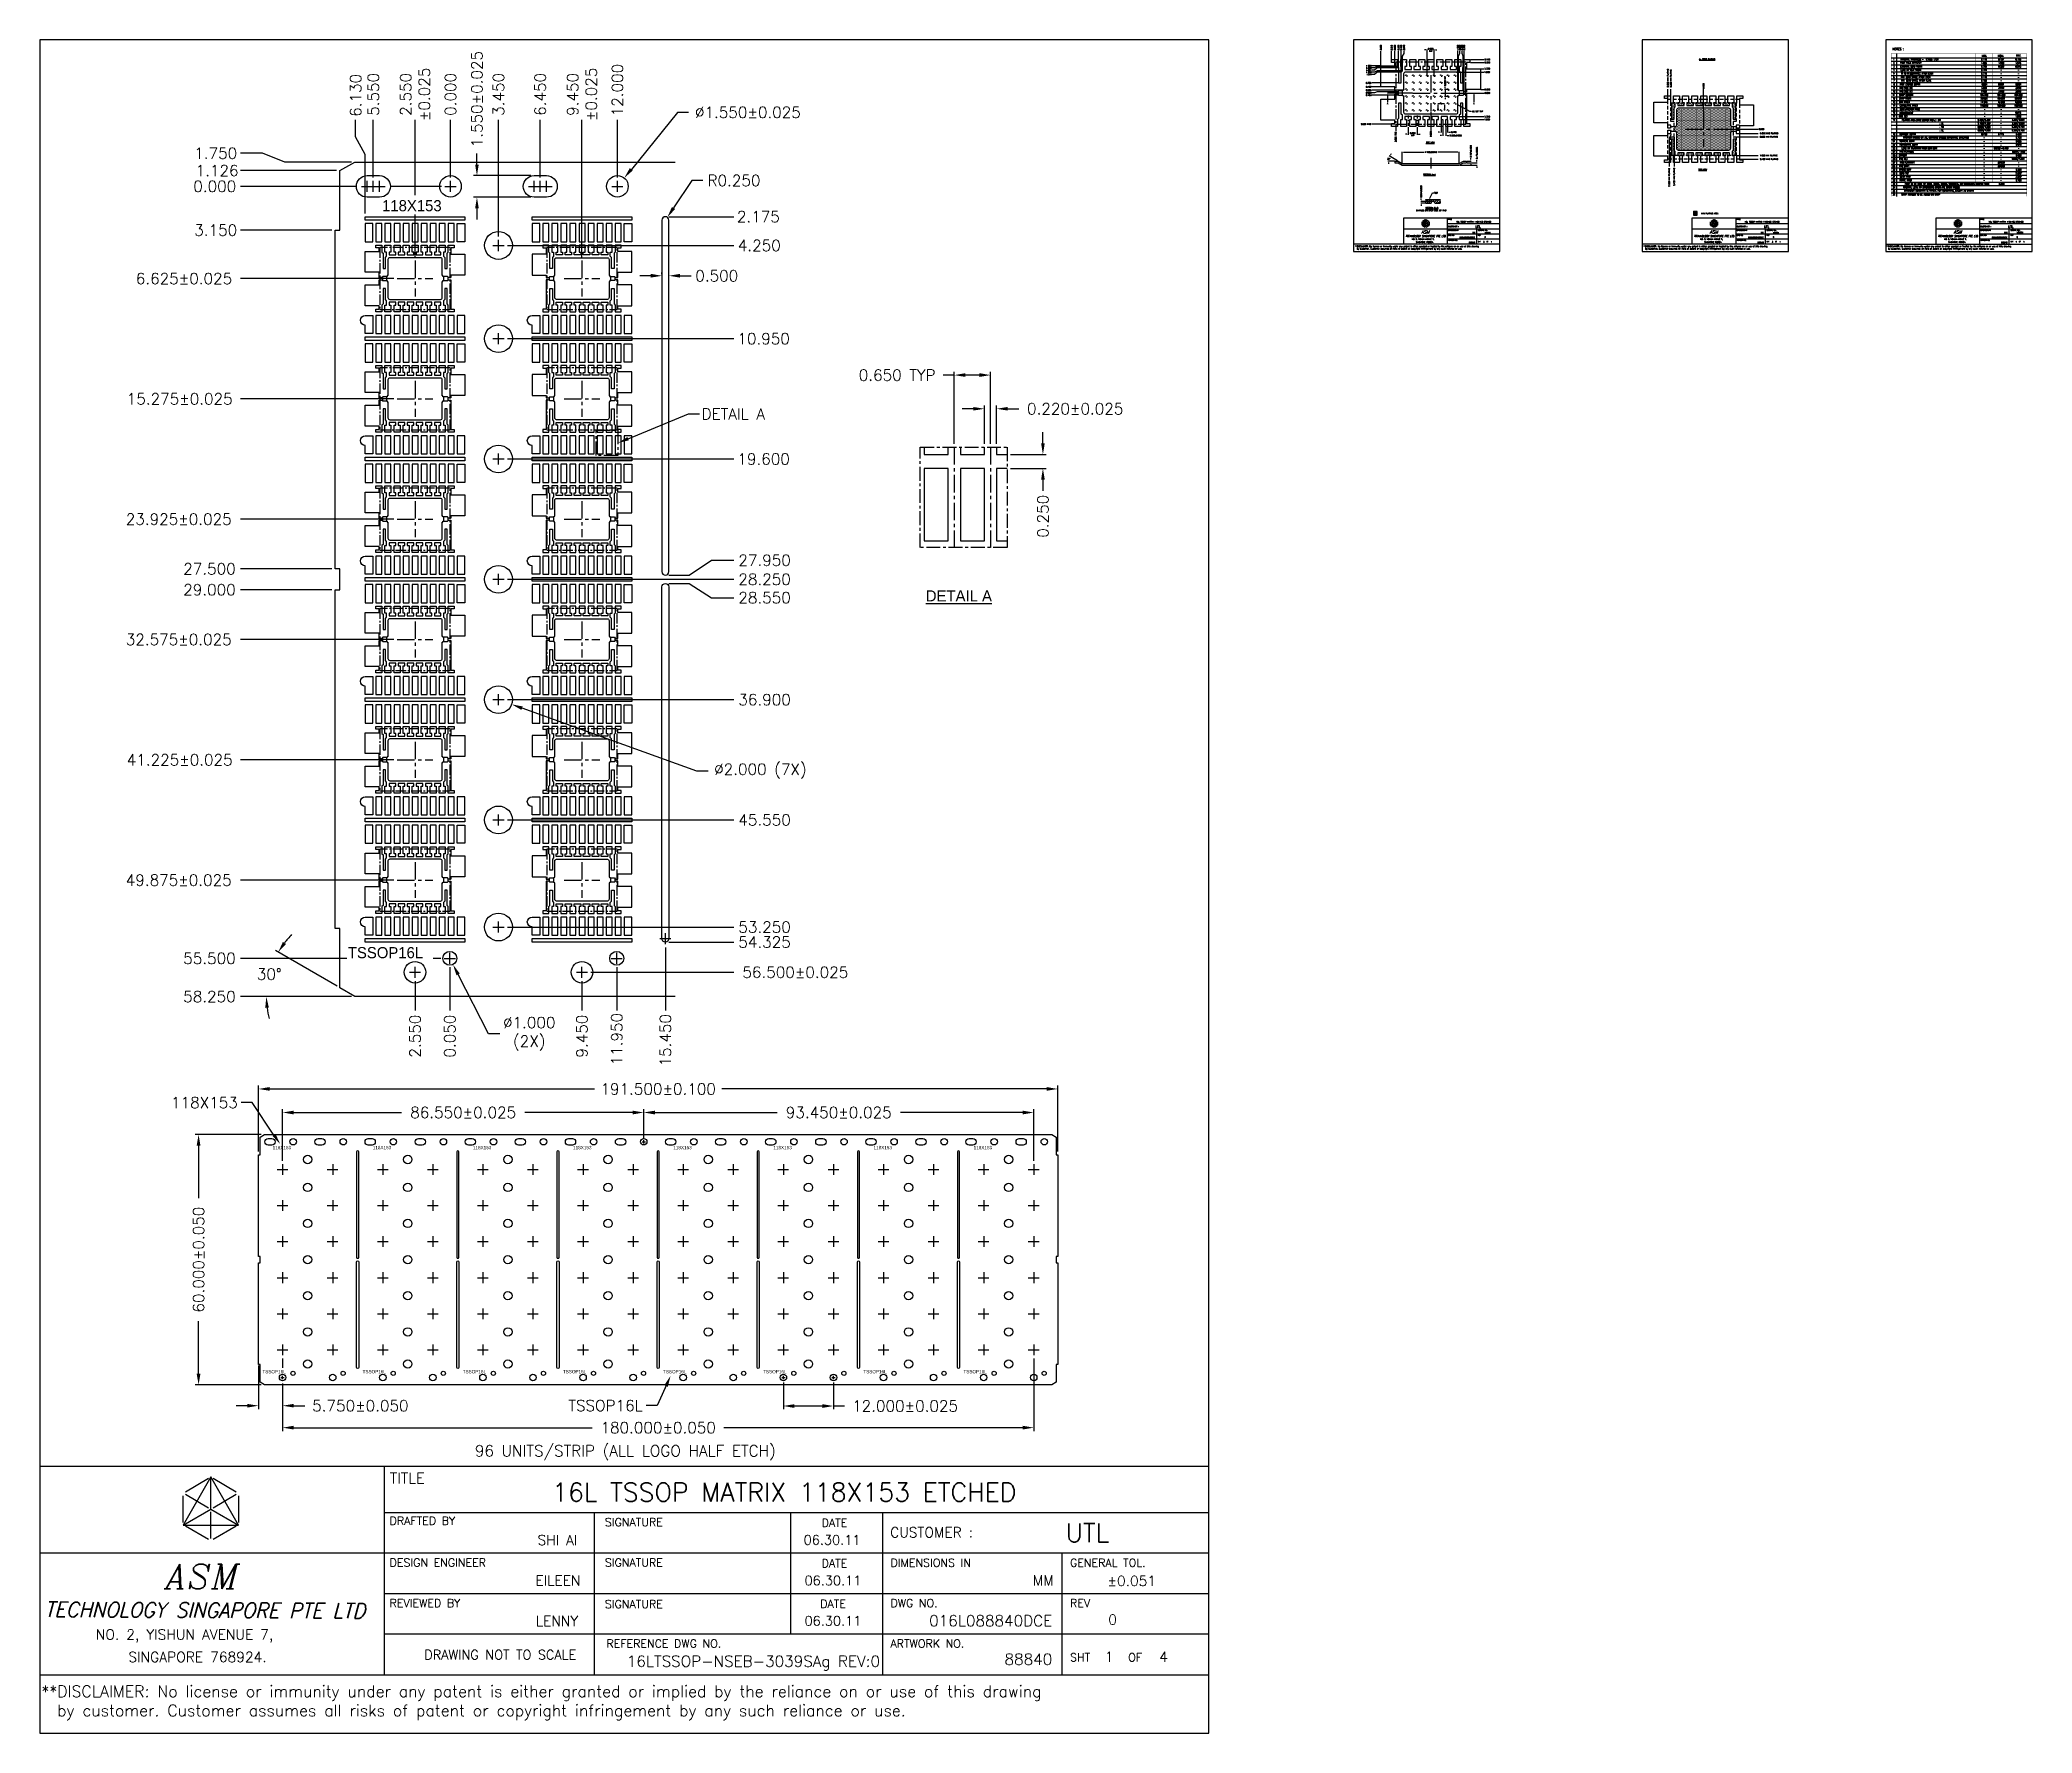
# Model space of a CAD drawing. Header units: inches. Extents: x -107 to 2177, y -823 to 402.
# Drawn here: x 2033.7 to 2176.9, y -822.9 to -701.2 of the extents above; entities outside this region: 2.
import ezdxf
from ezdxf.enums import TextEntityAlignment as Align

# ---------------------------------------------------------------- set-up
doc = ezdxf.new("R2010")
doc.units = ezdxf.units.IN
doc.header["$MEASUREMENT"] = 0
for name, pattern in [('CENTER', [2, 1.25, -0.25, 0.25, -0.25]), ('CENTER2', [1.125, 0.75, -0.125, 0.125, -0.125]), ('CENTERX2', [4, 2.5, -0.5, 0.5, -0.5]), ('DASHED', [0.75, 0.5, -0.25]), ('HIDDEN2', [0.1875, 0.125, -0.0625])]:
    doc.linetypes.add(name, pattern=pattern)
for name, color, linetype in [('1', 7, 'Continuous'), ('1D', 4, 'Continuous'), ('2', 7, 'Continuous'), ('2D', 4, 'Continuous'), ('3', 7, 'Continuous'), ('3D', 4, 'Continuous'), ('4', 7, 'Continuous')]:
    doc.layers.add(name, color=color, linetype=linetype)
doc.styles.add('ABC', font='ITALIC')
doc.styles.add('ROMANS', font='SIMPLEX.shx', dxfattribs={"width": 0.8, "height": 1})
doc.styles.add('SIMPLEX', font='SIMPLEX')
doc.styles.add('TXT', font='txt')

msp = doc.modelspace()

# ---------------------------------------------------------------- hatches: boundary and pattern name
at = {"layer": '2D'}
h = msp.add_hatch(dxfattribs=at)
h.set_pattern_fill('ANSI31', color=256, scale=0.907143, style=0)
h.set_pattern_definition([(45, (2136.3194, -707.60067), (-0.0801809, 0.0801809), [])])
edge = h.paths.add_edge_path()
edge.add_line((2133.35, -712.64), (2133.36, -712.69))
edge.add_line((2133.36, -712.69), (2133.33, -712.84))
edge.add_line((2133.33, -712.84), (2133.35, -712.9))
edge.add_line((2133.35, -712.9), (2133.74, -712.9))
edge.add_arc((2133.87, -712.9), 0.131, 0, 180, ccw=False)
edge.add_line((2134, -712.9), (2134.38, -712.9))
edge.add_line((2134.38, -712.9), (2134.4, -712.84))
edge.add_line((2134.4, -712.84), (2134.37, -712.69))
edge.add_line((2134.37, -712.69), (2134.39, -712.64))
edge.add_line((2134.39, -712.64), (2133.35, -712.64))
at = {"layer": '3D'}
h = msp.add_hatch(dxfattribs=at)
h.set_pattern_fill('DOTS', color=256, scale=1.5, style=0)
h.set_pattern_definition([(0, (2153.33195, -707.57728), (0.046875, 0.09375), [0, -0.09375])])
h.paths.add_polyline_path([(2155.68, -707.58), (2155.45, -707.58), (2155.45, -707.73), (2155.66, -707.73), (2155.68, -707.71)], flags=17)
h.paths.add_polyline_path([(2155.68, -707.45), (2155.66, -707.42), (2155.45, -707.42), (2155.45, -707.58), (2155.68, -707.58)], flags=17)
h.paths.add_polyline_path([(2151.21, -707.42), (2151.01, -707.42), (2150.98, -707.45), (2150.98, -707.71), (2151.01, -707.73), (2151.21, -707.73)])
h.paths.add_polyline_path([(2155.28, -706.2, 0.414214), (2155.15, -706.08), (2151.51, -706.08, 0.414214), (2151.38, -706.2), (2151.38, -707.37), (2151.33, -707.37), (2151.33, -707.42), (2150.98, -707.42), (2150.98, -707.43), (2150.98, -707.73), (2150.98, -707.73), (2151.33, -707.73), (2151.33, -707.78), (2151.38, -707.78), (2151.38, -708.95, 0.414214), (2151.51, -709.08), (2155.15, -709.08, 0.414214), (2155.28, -708.95), (2155.28, -707.78), (2155.33, -707.78), (2155.33, -707.73), (2155.68, -707.73), (2155.68, -707.73), (2155.68, -707.43), (2155.68, -707.42), (2155.33, -707.42), (2155.33, -707.37), (2155.28, -707.37)])
h.paths.add_polyline_path([(2151.2, -708.3), (2151.02, -708.3), (2151.02, -709.4), (2150.98, -709.44), (2150.98, -709.48), (2151.29, -709.48), (2151.29, -709.18), (2151.2, -709.09)])
h.paths.add_polyline_path([(2151.94, -709.28), (2151.47, -709.28), (2151.47, -709.48), (2151.94, -709.48)])
h.paths.add_polyline_path([(2152.59, -709.28), (2152.12, -709.28), (2152.12, -709.48), (2152.59, -709.48)])
h.paths.add_polyline_path([(2153.24, -709.28), (2152.77, -709.28), (2152.77, -709.48), (2153.24, -709.48)])
h.paths.add_polyline_path([(2153.89, -709.28), (2153.42, -709.28), (2153.42, -709.48), (2153.89, -709.48)])
h.paths.add_polyline_path([(2154.54, -709.28), (2154.07, -709.28), (2154.07, -709.48), (2154.54, -709.48)])
h.paths.add_polyline_path([(2155.19, -709.28), (2154.72, -709.28), (2154.72, -709.48), (2155.19, -709.48)])
h.paths.add_polyline_path([(2155.64, -708.3), (2155.46, -708.3), (2155.46, -709.09), (2155.37, -709.18), (2155.37, -709.48), (2155.68, -709.48), (2155.68, -709.44), (2155.64, -709.4)])
h.paths.add_polyline_path([(2155.64, -705.75), (2155.68, -705.71), (2155.68, -705.68), (2155.37, -705.68), (2155.37, -705.98), (2155.46, -706.07), (2155.46, -706.85), (2155.64, -706.85)])
h.paths.add_polyline_path([(2155.19, -705.68), (2154.72, -705.68), (2154.72, -705.88), (2155.19, -705.88)])
h.paths.add_polyline_path([(2154.54, -705.68), (2154.07, -705.68), (2154.07, -705.88), (2154.54, -705.88)])
h.paths.add_polyline_path([(2153.89, -705.68), (2153.42, -705.68), (2153.42, -705.88), (2153.89, -705.88)])
h.paths.add_polyline_path([(2153.24, -705.68), (2152.77, -705.68), (2152.77, -705.88), (2153.24, -705.88)])
h.paths.add_polyline_path([(2152.59, -705.68), (2152.12, -705.68), (2152.12, -705.88), (2152.59, -705.88)])
h.paths.add_polyline_path([(2151.94, -705.68), (2151.47, -705.68), (2151.47, -705.88), (2151.94, -705.88)])
h.paths.add_polyline_path([(2151.29, -705.68), (2150.98, -705.68), (2150.98, -705.71), (2151.02, -705.75), (2151.02, -706.85), (2151.2, -706.85), (2151.2, -706.07), (2151.29, -705.98)])
h = msp.add_hatch(dxfattribs=at)
h.set_pattern_fill('DOTS', color=256, scale=1.5, style=0)
h.set_pattern_definition([(0, (2137.23963, -706.19591), (0.046875, 0.09375), [0, -0.09375])])
h.paths.add_polyline_path([(2152.87, -713.49), (2152.61, -713.49), (2152.61, -713.75), (2152.87, -713.75)])

# ---------------------------------------------------------------- linework, layer by layer
at = {"layer": '1'}
msp.add_lwpolyline([(2079.4, -769.94), (2056.37, -769.94), (2055.29, -769.32), (2055.29, -765.04), (2054.94, -765.04), (2054.94, -740.69), (2055.29, -740.69), (2055.29, -739.19), (2054.94, -739.19), (2054.94, -714.84), (2055.29, -714.84), (2055.29, -710.56), (2056.37, -709.94), (2079.4, -709.94)], dxfattribs=at)
for points in [[(2057.25, -712.47, -1), (2057.25, -710.92), (2058.14, -710.92, -1), (2058.14, -712.47)], [(2069.25, -712.47, -1), (2069.25, -710.92), (2070.14, -710.92, -1), (2070.14, -712.47)], [(2078.44, -739.39, 1), (2078.94, -739.39), (2078.94, -714.12, 1), (2078.44, -714.12)], [(2058.37, -718.16), (2058.3, -718.24), (2058.11, -718.24), (2058.11, -717.87), (2057.11, -717.87), (2057.11, -716.37), (2058.11, -716.37), (2058.11, -716.12), (2057.88, -716.12), (2057.88, -715.92), (2058.31, -715.92), (2058.31, -716.42), (2058.39, -716.49), (2058.39, -717.59), (2058.57, -717.59), (2058.57, -716.81), (2058.65, -716.72), (2058.65, -716.42), (2058.53, -716.42), (2058.53, -715.92), (2058.96, -715.92), (2058.96, -716.42), (2058.83, -716.42), (2058.83, -716.62), (2059.3, -716.62), (2059.3, -716.42), (2059.18, -716.42), (2059.18, -715.92), (2059.61, -715.92), (2059.61, -716.42), (2059.48, -716.42), (2059.48, -716.62), (2059.95, -716.62), (2059.95, -716.42), (2059.83, -716.42), (2059.83, -715.92), (2060.26, -715.92), (2060.26, -716.42), (2060.13, -716.42), (2060.13, -716.62), (2060.6, -716.62), (2060.6, -716.42), (2060.48, -716.42), (2060.48, -715.92), (2060.91, -715.92), (2060.91, -716.42), (2060.78, -716.42), (2060.78, -716.62), (2061.25, -716.62), (2061.25, -716.42), (2061.13, -716.42), (2061.13, -715.92), (2061.56, -715.92), (2061.56, -716.42), (2061.43, -716.42), (2061.43, -716.62), (2061.9, -716.62), (2061.9, -716.42), (2061.78, -716.42), (2061.78, -715.92), (2062.21, -715.92), (2062.21, -716.42), (2062.08, -716.42), (2062.08, -716.62), (2062.55, -716.62), (2062.55, -716.42), (2062.43, -716.42), (2062.43, -715.92), (2062.86, -715.92), (2062.86, -716.42), (2062.73, -716.42), (2062.73, -716.72), (2062.82, -716.81), (2062.82, -717.59), (2063, -717.59), (2063, -716.49), (2063.08, -716.42), (2063.08, -715.92), (2063.51, -715.92), (2063.51, -716.12), (2063.27, -716.12), (2063.27, -716.57), (2064.27, -716.57), (2064.27, -718.07), (2063.27, -718.07), (2063.27, -718.24), (2063.09, -718.24), (2063.02, -718.16), (2062.69, -718.16), (2062.69, -718.11), (2062.64, -718.11), (2062.64, -716.94, 0.414214), (2062.52, -716.82), (2058.87, -716.82, 0.414214), (2058.74, -716.94), (2058.74, -718.11), (2058.69, -718.11), (2058.69, -718.16)], [(2075.09, -718.24), (2075.27, -718.24), (2075.27, -717.87), (2076.27, -717.87), (2076.27, -716.37), (2075.27, -716.37), (2075.27, -716.12), (2075.51, -716.12), (2075.51, -715.92), (2075.08, -715.92), (2075.08, -716.42), (2075, -716.49), (2075, -717.59), (2074.82, -717.59), (2074.82, -716.81), (2074.73, -716.72), (2074.73, -716.42), (2074.86, -716.42), (2074.86, -715.92), (2074.43, -715.92), (2074.43, -716.42), (2074.55, -716.42), (2074.55, -716.62), (2074.08, -716.62), (2074.08, -716.42), (2074.21, -716.42), (2074.21, -715.92), (2073.78, -715.92), (2073.78, -716.42), (2073.9, -716.42), (2073.9, -716.62), (2073.43, -716.62), (2073.43, -716.42), (2073.56, -716.42), (2073.56, -715.92), (2073.13, -715.92), (2073.13, -716.42), (2073.25, -716.42), (2073.25, -716.62), (2072.78, -716.62), (2072.78, -716.42), (2072.91, -716.42), (2072.91, -715.92), (2072.48, -715.92), (2072.48, -716.42), (2072.6, -716.42), (2072.6, -716.62), (2072.13, -716.62), (2072.13, -716.42), (2072.26, -716.42), (2072.26, -715.92), (2071.83, -715.92), (2071.83, -716.42), (2071.95, -716.42), (2071.95, -716.62), (2071.48, -716.62), (2071.48, -716.42), (2071.61, -716.42), (2071.61, -715.92), (2071.18, -715.92), (2071.18, -716.42), (2071.3, -716.42), (2071.3, -716.62), (2070.83, -716.62), (2070.83, -716.42), (2070.96, -716.42), (2070.96, -715.92), (2070.53, -715.92), (2070.53, -716.42), (2070.65, -716.42), (2070.65, -716.72), (2070.57, -716.81), (2070.57, -717.59), (2070.39, -717.59), (2070.39, -716.49), (2070.31, -716.42), (2070.31, -715.92), (2069.88, -715.92), (2069.88, -716.12), (2070.11, -716.12), (2070.11, -716.57), (2069.11, -716.57), (2069.11, -718.07), (2070.11, -718.07), (2070.11, -718.24), (2070.3, -718.24), (2070.37, -718.16), (2070.69, -718.16), (2070.69, -718.11), (2070.74, -718.11), (2070.74, -716.94, -0.414214), (2070.87, -716.82), (2074.52, -716.82, -0.414214), (2074.64, -716.94), (2074.64, -718.11), (2074.69, -718.11), (2074.69, -718.16), (2075.02, -718.16)], [(2057.11, -721.67, -1), (2057.11, -720.97), (2057.66, -720.97), (2057.66, -722.27), (2057.11, -722.27)], [(2069.11, -721.67, -1), (2069.11, -720.97), (2069.66, -720.97), (2069.66, -722.27), (2069.11, -722.27)], [(2058.37, -726.81), (2058.3, -726.89), (2058.11, -726.89), (2058.11, -726.52), (2057.11, -726.52), (2057.11, -725.02), (2058.11, -725.02), (2058.11, -724.77), (2057.88, -724.77), (2057.88, -724.57), (2058.31, -724.57), (2058.31, -725.07), (2058.39, -725.14), (2058.39, -726.24), (2058.57, -726.24), (2058.57, -725.46), (2058.65, -725.37), (2058.65, -725.07), (2058.53, -725.07), (2058.53, -724.57), (2058.96, -724.57), (2058.96, -725.07), (2058.83, -725.07), (2058.83, -725.27), (2059.3, -725.27), (2059.3, -725.07), (2059.18, -725.07), (2059.18, -724.57), (2059.61, -724.57), (2059.61, -725.07), (2059.48, -725.07), (2059.48, -725.27), (2059.95, -725.27), (2059.95, -725.07), (2059.83, -725.07), (2059.83, -724.57), (2060.26, -724.57), (2060.26, -725.07), (2060.13, -725.07), (2060.13, -725.27), (2060.6, -725.27), (2060.6, -725.07), (2060.48, -725.07), (2060.48, -724.57), (2060.91, -724.57), (2060.91, -725.07), (2060.78, -725.07), (2060.78, -725.27), (2061.25, -725.27), (2061.25, -725.07), (2061.13, -725.07), (2061.13, -724.57), (2061.56, -724.57), (2061.56, -725.07), (2061.43, -725.07), (2061.43, -725.27), (2061.9, -725.27), (2061.9, -725.07), (2061.78, -725.07), (2061.78, -724.57), (2062.21, -724.57), (2062.21, -725.07), (2062.08, -725.07), (2062.08, -725.27), (2062.55, -725.27), (2062.55, -725.07), (2062.43, -725.07), (2062.43, -724.57), (2062.86, -724.57), (2062.86, -725.07), (2062.73, -725.07), (2062.73, -725.37), (2062.82, -725.46), (2062.82, -726.24), (2063, -726.24), (2063, -725.14), (2063.08, -725.07), (2063.08, -724.57), (2063.51, -724.57), (2063.51, -724.77), (2063.27, -724.77), (2063.27, -725.22), (2064.27, -725.22), (2064.27, -726.72), (2063.27, -726.72), (2063.27, -726.89), (2063.09, -726.89), (2063.02, -726.81), (2062.69, -726.81), (2062.69, -726.76), (2062.64, -726.76), (2062.64, -725.59, 0.414214), (2062.52, -725.47), (2058.87, -725.47, 0.414214), (2058.74, -725.59), (2058.74, -726.76), (2058.69, -726.76), (2058.69, -726.81)], [(2075.09, -726.89), (2075.27, -726.89), (2075.27, -726.52), (2076.27, -726.52), (2076.27, -725.02), (2075.27, -725.02), (2075.27, -724.77), (2075.51, -724.77), (2075.51, -724.57), (2075.08, -724.57), (2075.08, -725.07), (2075, -725.14), (2075, -726.24), (2074.82, -726.24), (2074.82, -725.46), (2074.73, -725.37), (2074.73, -725.07), (2074.86, -725.07), (2074.86, -724.57), (2074.43, -724.57), (2074.43, -725.07), (2074.55, -725.07), (2074.55, -725.27), (2074.08, -725.27), (2074.08, -725.07), (2074.21, -725.07), (2074.21, -724.57), (2073.78, -724.57), (2073.78, -725.07), (2073.9, -725.07), (2073.9, -725.27), (2073.43, -725.27), (2073.43, -725.07), (2073.56, -725.07), (2073.56, -724.57), (2073.13, -724.57), (2073.13, -725.07), (2073.25, -725.07), (2073.25, -725.27), (2072.78, -725.27), (2072.78, -725.07), (2072.91, -725.07), (2072.91, -724.57), (2072.48, -724.57), (2072.48, -725.07), (2072.6, -725.07), (2072.6, -725.27), (2072.13, -725.27), (2072.13, -725.07), (2072.26, -725.07), (2072.26, -724.57), (2071.83, -724.57), (2071.83, -725.07), (2071.95, -725.07), (2071.95, -725.27), (2071.48, -725.27), (2071.48, -725.07), (2071.61, -725.07), (2071.61, -724.57), (2071.18, -724.57), (2071.18, -725.07), (2071.3, -725.07), (2071.3, -725.27), (2070.83, -725.27), (2070.83, -725.07), (2070.96, -725.07), (2070.96, -724.57), (2070.53, -724.57), (2070.53, -725.07), (2070.65, -725.07), (2070.65, -725.37), (2070.57, -725.46), (2070.57, -726.24), (2070.39, -726.24), (2070.39, -725.14), (2070.31, -725.07), (2070.31, -724.57), (2069.88, -724.57), (2069.88, -724.77), (2070.11, -724.77), (2070.11, -725.22), (2069.11, -725.22), (2069.11, -726.72), (2070.11, -726.72), (2070.11, -726.89), (2070.3, -726.89), (2070.37, -726.81), (2070.69, -726.81), (2070.69, -726.76), (2070.74, -726.76), (2070.74, -725.59, -0.414214), (2070.87, -725.47), (2074.52, -725.47, -0.414214), (2074.64, -725.59), (2074.64, -726.76), (2074.69, -726.76), (2074.69, -726.81), (2075.02, -726.81)], [(2057.11, -730.32, -1), (2057.11, -729.62), (2057.66, -729.62), (2057.66, -730.92), (2057.11, -730.92)], [(2069.11, -730.32, -1), (2069.11, -729.62), (2069.66, -729.62), (2069.66, -730.92), (2069.11, -730.92)], [(2058.37, -735.46), (2058.3, -735.54), (2058.11, -735.54), (2058.11, -735.17), (2057.11, -735.17), (2057.11, -733.67), (2058.11, -733.67), (2058.11, -733.42), (2057.88, -733.42), (2057.88, -733.22), (2058.31, -733.22), (2058.31, -733.72), (2058.39, -733.79), (2058.39, -734.89), (2058.57, -734.89), (2058.57, -734.11), (2058.65, -734.02), (2058.65, -733.72), (2058.53, -733.72), (2058.53, -733.22), (2058.96, -733.22), (2058.96, -733.72), (2058.83, -733.72), (2058.83, -733.92), (2059.3, -733.92), (2059.3, -733.72), (2059.18, -733.72), (2059.18, -733.22), (2059.61, -733.22), (2059.61, -733.72), (2059.48, -733.72), (2059.48, -733.92), (2059.95, -733.92), (2059.95, -733.72), (2059.83, -733.72), (2059.83, -733.22), (2060.26, -733.22), (2060.26, -733.72), (2060.13, -733.72), (2060.13, -733.92), (2060.6, -733.92), (2060.6, -733.72), (2060.48, -733.72), (2060.48, -733.22), (2060.91, -733.22), (2060.91, -733.72), (2060.78, -733.72), (2060.78, -733.92), (2061.25, -733.92), (2061.25, -733.72), (2061.13, -733.72), (2061.13, -733.22), (2061.56, -733.22), (2061.56, -733.72), (2061.43, -733.72), (2061.43, -733.92), (2061.9, -733.92), (2061.9, -733.72), (2061.78, -733.72), (2061.78, -733.22), (2062.21, -733.22), (2062.21, -733.72), (2062.08, -733.72), (2062.08, -733.92), (2062.55, -733.92), (2062.55, -733.72), (2062.43, -733.72), (2062.43, -733.22), (2062.86, -733.22), (2062.86, -733.72), (2062.73, -733.72), (2062.73, -734.02), (2062.82, -734.11), (2062.82, -734.89), (2063, -734.89), (2063, -733.79), (2063.08, -733.72), (2063.08, -733.22), (2063.51, -733.22), (2063.51, -733.42), (2063.27, -733.42), (2063.27, -733.87), (2064.27, -733.87), (2064.27, -735.37), (2063.27, -735.37), (2063.27, -735.54), (2063.09, -735.54), (2063.02, -735.46), (2062.69, -735.46), (2062.69, -735.41), (2062.64, -735.41), (2062.64, -734.24, 0.414214), (2062.52, -734.12), (2058.87, -734.12, 0.414214), (2058.74, -734.24), (2058.74, -735.41), (2058.69, -735.41), (2058.69, -735.46)], [(2075.09, -735.54), (2075.27, -735.54), (2075.27, -735.17), (2076.27, -735.17), (2076.27, -733.67), (2075.27, -733.67), (2075.27, -733.42), (2075.51, -733.42), (2075.51, -733.22), (2075.08, -733.22), (2075.08, -733.72), (2075, -733.79), (2075, -734.89), (2074.82, -734.89), (2074.82, -734.11), (2074.73, -734.02), (2074.73, -733.72), (2074.86, -733.72), (2074.86, -733.22), (2074.43, -733.22), (2074.43, -733.72), (2074.55, -733.72), (2074.55, -733.92), (2074.08, -733.92), (2074.08, -733.72), (2074.21, -733.72), (2074.21, -733.22), (2073.78, -733.22), (2073.78, -733.72), (2073.9, -733.72), (2073.9, -733.92), (2073.43, -733.92), (2073.43, -733.72), (2073.56, -733.72), (2073.56, -733.22), (2073.13, -733.22), (2073.13, -733.72), (2073.25, -733.72), (2073.25, -733.92), (2072.78, -733.92), (2072.78, -733.72), (2072.91, -733.72), (2072.91, -733.22), (2072.48, -733.22), (2072.48, -733.72), (2072.6, -733.72), (2072.6, -733.92), (2072.13, -733.92), (2072.13, -733.72), (2072.26, -733.72), (2072.26, -733.22), (2071.83, -733.22), (2071.83, -733.72), (2071.95, -733.72), (2071.95, -733.92), (2071.48, -733.92), (2071.48, -733.72), (2071.61, -733.72), (2071.61, -733.22), (2071.18, -733.22), (2071.18, -733.72), (2071.3, -733.72), (2071.3, -733.92), (2070.83, -733.92), (2070.83, -733.72), (2070.96, -733.72), (2070.96, -733.22), (2070.53, -733.22), (2070.53, -733.72), (2070.65, -733.72), (2070.65, -734.02), (2070.57, -734.11), (2070.57, -734.89), (2070.39, -734.89), (2070.39, -733.79), (2070.31, -733.72), (2070.31, -733.22), (2069.88, -733.22), (2069.88, -733.42), (2070.11, -733.42), (2070.11, -733.87), (2069.11, -733.87), (2069.11, -735.37), (2070.11, -735.37), (2070.11, -735.54), (2070.3, -735.54), (2070.37, -735.46), (2070.69, -735.46), (2070.69, -735.41), (2070.74, -735.41), (2070.74, -734.24, -0.414214), (2070.87, -734.12), (2074.52, -734.12, -0.414214), (2074.64, -734.24), (2074.64, -735.41), (2074.69, -735.41), (2074.69, -735.46), (2075.02, -735.46)], [(2057.11, -738.97, -1), (2057.11, -738.27), (2057.66, -738.27), (2057.66, -739.57), (2057.11, -739.57)], [(2069.11, -738.97, -1), (2069.11, -738.27), (2069.66, -738.27), (2069.66, -739.57), (2069.11, -739.57)], [(2078.44, -740.49, -1), (2078.94, -740.49), (2078.94, -765.77, -1), (2078.44, -765.77)], [(2058.37, -744.11), (2058.3, -744.19), (2058.11, -744.19), (2058.11, -743.82), (2057.11, -743.82), (2057.11, -742.32), (2058.11, -742.32), (2058.11, -742.07), (2057.88, -742.07), (2057.88, -741.87), (2058.31, -741.87), (2058.31, -742.37), (2058.39, -742.44), (2058.39, -743.54), (2058.57, -743.54), (2058.57, -742.76), (2058.65, -742.67), (2058.65, -742.37), (2058.53, -742.37), (2058.53, -741.87), (2058.96, -741.87), (2058.96, -742.37), (2058.83, -742.37), (2058.83, -742.57), (2059.3, -742.57), (2059.3, -742.37), (2059.18, -742.37), (2059.18, -741.87), (2059.61, -741.87), (2059.61, -742.37), (2059.48, -742.37), (2059.48, -742.57), (2059.95, -742.57), (2059.95, -742.37), (2059.83, -742.37), (2059.83, -741.87), (2060.26, -741.87), (2060.26, -742.37), (2060.13, -742.37), (2060.13, -742.57), (2060.6, -742.57), (2060.6, -742.37), (2060.48, -742.37), (2060.48, -741.87), (2060.91, -741.87), (2060.91, -742.37), (2060.78, -742.37), (2060.78, -742.57), (2061.25, -742.57), (2061.25, -742.37), (2061.13, -742.37), (2061.13, -741.87), (2061.56, -741.87), (2061.56, -742.37), (2061.43, -742.37), (2061.43, -742.57), (2061.9, -742.57), (2061.9, -742.37), (2061.78, -742.37), (2061.78, -741.87), (2062.21, -741.87), (2062.21, -742.37), (2062.08, -742.37), (2062.08, -742.57), (2062.55, -742.57), (2062.55, -742.37), (2062.43, -742.37), (2062.43, -741.87), (2062.86, -741.87), (2062.86, -742.37), (2062.73, -742.37), (2062.73, -742.67), (2062.82, -742.76), (2062.82, -743.54), (2063, -743.54), (2063, -742.44), (2063.08, -742.37), (2063.08, -741.87), (2063.51, -741.87), (2063.51, -742.07), (2063.27, -742.07), (2063.27, -742.52), (2064.27, -742.52), (2064.27, -744.02), (2063.27, -744.02), (2063.27, -744.19), (2063.09, -744.19), (2063.02, -744.11), (2062.69, -744.11), (2062.69, -744.06), (2062.64, -744.06), (2062.64, -742.89, 0.414214), (2062.52, -742.77), (2058.87, -742.77, 0.414214), (2058.74, -742.89), (2058.74, -744.06), (2058.69, -744.06), (2058.69, -744.11)], [(2075.09, -744.19), (2075.27, -744.19), (2075.27, -743.82), (2076.27, -743.82), (2076.27, -742.32), (2075.27, -742.32), (2075.27, -742.07), (2075.51, -742.07), (2075.51, -741.87), (2075.08, -741.87), (2075.08, -742.37), (2075, -742.44), (2075, -743.54), (2074.82, -743.54), (2074.82, -742.76), (2074.73, -742.67), (2074.73, -742.37), (2074.86, -742.37), (2074.86, -741.87), (2074.43, -741.87), (2074.43, -742.37), (2074.55, -742.37), (2074.55, -742.57), (2074.08, -742.57), (2074.08, -742.37), (2074.21, -742.37), (2074.21, -741.87), (2073.78, -741.87), (2073.78, -742.37), (2073.9, -742.37), (2073.9, -742.57), (2073.43, -742.57), (2073.43, -742.37), (2073.56, -742.37), (2073.56, -741.87), (2073.13, -741.87), (2073.13, -742.37), (2073.25, -742.37), (2073.25, -742.57), (2072.78, -742.57), (2072.78, -742.37), (2072.91, -742.37), (2072.91, -741.87), (2072.48, -741.87), (2072.48, -742.37), (2072.6, -742.37), (2072.6, -742.57), (2072.13, -742.57), (2072.13, -742.37), (2072.26, -742.37), (2072.26, -741.87), (2071.83, -741.87), (2071.83, -742.37), (2071.95, -742.37), (2071.95, -742.57), (2071.48, -742.57), (2071.48, -742.37), (2071.61, -742.37), (2071.61, -741.87), (2071.18, -741.87), (2071.18, -742.37), (2071.3, -742.37), (2071.3, -742.57), (2070.83, -742.57), (2070.83, -742.37), (2070.96, -742.37), (2070.96, -741.87), (2070.53, -741.87), (2070.53, -742.37), (2070.65, -742.37), (2070.65, -742.67), (2070.57, -742.76), (2070.57, -743.54), (2070.39, -743.54), (2070.39, -742.44), (2070.31, -742.37), (2070.31, -741.87), (2069.88, -741.87), (2069.88, -742.07), (2070.11, -742.07), (2070.11, -742.52), (2069.11, -742.52), (2069.11, -744.02), (2070.11, -744.02), (2070.11, -744.19), (2070.3, -744.19), (2070.37, -744.11), (2070.69, -744.11), (2070.69, -744.06), (2070.74, -744.06), (2070.74, -742.89, -0.414214), (2070.87, -742.77), (2074.52, -742.77, -0.414214), (2074.64, -742.89), (2074.64, -744.06), (2074.69, -744.06), (2074.69, -744.11), (2075.02, -744.11)], [(2057.11, -747.62, -1), (2057.11, -746.92), (2057.66, -746.92), (2057.66, -748.22), (2057.11, -748.22)], [(2069.11, -747.62, -1), (2069.11, -746.92), (2069.66, -746.92), (2069.66, -748.22), (2069.11, -748.22)], [(2058.37, -752.76), (2058.3, -752.84), (2058.11, -752.84), (2058.11, -752.47), (2057.11, -752.47), (2057.11, -750.97), (2058.11, -750.97), (2058.11, -750.72), (2057.88, -750.72), (2057.88, -750.52), (2058.31, -750.52), (2058.31, -751.02), (2058.39, -751.09), (2058.39, -752.19), (2058.57, -752.19), (2058.57, -751.41), (2058.65, -751.32), (2058.65, -751.02), (2058.53, -751.02), (2058.53, -750.52), (2058.96, -750.52), (2058.96, -751.02), (2058.83, -751.02), (2058.83, -751.22), (2059.3, -751.22), (2059.3, -751.02), (2059.18, -751.02), (2059.18, -750.52), (2059.61, -750.52), (2059.61, -751.02), (2059.48, -751.02), (2059.48, -751.22), (2059.95, -751.22), (2059.95, -751.02), (2059.83, -751.02), (2059.83, -750.52), (2060.26, -750.52), (2060.26, -751.02), (2060.13, -751.02), (2060.13, -751.22), (2060.6, -751.22), (2060.6, -751.02), (2060.48, -751.02), (2060.48, -750.52), (2060.91, -750.52), (2060.91, -751.02), (2060.78, -751.02), (2060.78, -751.22), (2061.25, -751.22), (2061.25, -751.02), (2061.13, -751.02), (2061.13, -750.52), (2061.56, -750.52), (2061.56, -751.02), (2061.43, -751.02), (2061.43, -751.22), (2061.9, -751.22), (2061.9, -751.02), (2061.78, -751.02), (2061.78, -750.52), (2062.21, -750.52), (2062.21, -751.02), (2062.08, -751.02), (2062.08, -751.22), (2062.55, -751.22), (2062.55, -751.02), (2062.43, -751.02), (2062.43, -750.52), (2062.86, -750.52), (2062.86, -751.02), (2062.73, -751.02), (2062.73, -751.32), (2062.82, -751.41), (2062.82, -752.19), (2063, -752.19), (2063, -751.09), (2063.08, -751.02), (2063.08, -750.52), (2063.51, -750.52), (2063.51, -750.72), (2063.27, -750.72), (2063.27, -751.17), (2064.27, -751.17), (2064.27, -752.67), (2063.27, -752.67), (2063.27, -752.84), (2063.09, -752.84), (2063.02, -752.76), (2062.69, -752.76), (2062.69, -752.71), (2062.64, -752.71), (2062.64, -751.54, 0.414214), (2062.52, -751.42), (2058.87, -751.42, 0.414214), (2058.74, -751.54), (2058.74, -752.71), (2058.69, -752.71), (2058.69, -752.76)], [(2075.09, -752.84), (2075.27, -752.84), (2075.27, -752.47), (2076.27, -752.47), (2076.27, -750.97), (2075.27, -750.97), (2075.27, -750.72), (2075.51, -750.72), (2075.51, -750.52), (2075.08, -750.52), (2075.08, -751.02), (2075, -751.09), (2075, -752.19), (2074.82, -752.19), (2074.82, -751.41), (2074.73, -751.32), (2074.73, -751.02), (2074.86, -751.02), (2074.86, -750.52), (2074.43, -750.52), (2074.43, -751.02), (2074.55, -751.02), (2074.55, -751.22), (2074.08, -751.22), (2074.08, -751.02), (2074.21, -751.02), (2074.21, -750.52), (2073.78, -750.52), (2073.78, -751.02), (2073.9, -751.02), (2073.9, -751.22), (2073.43, -751.22), (2073.43, -751.02), (2073.56, -751.02), (2073.56, -750.52), (2073.13, -750.52), (2073.13, -751.02), (2073.25, -751.02), (2073.25, -751.22), (2072.78, -751.22), (2072.78, -751.02), (2072.91, -751.02), (2072.91, -750.52), (2072.48, -750.52), (2072.48, -751.02), (2072.6, -751.02), (2072.6, -751.22), (2072.13, -751.22), (2072.13, -751.02), (2072.26, -751.02), (2072.26, -750.52), (2071.83, -750.52), (2071.83, -751.02), (2071.95, -751.02), (2071.95, -751.22), (2071.48, -751.22), (2071.48, -751.02), (2071.61, -751.02), (2071.61, -750.52), (2071.18, -750.52), (2071.18, -751.02), (2071.3, -751.02), (2071.3, -751.22), (2070.83, -751.22), (2070.83, -751.02), (2070.96, -751.02), (2070.96, -750.52), (2070.53, -750.52), (2070.53, -751.02), (2070.65, -751.02), (2070.65, -751.32), (2070.57, -751.41), (2070.57, -752.19), (2070.39, -752.19), (2070.39, -751.09), (2070.31, -751.02), (2070.31, -750.52), (2069.88, -750.52), (2069.88, -750.72), (2070.11, -750.72), (2070.11, -751.17), (2069.11, -751.17), (2069.11, -752.67), (2070.11, -752.67), (2070.11, -752.84), (2070.3, -752.84), (2070.37, -752.76), (2070.69, -752.76), (2070.69, -752.71), (2070.74, -752.71), (2070.74, -751.54, -0.414214), (2070.87, -751.42), (2074.52, -751.42, -0.414214), (2074.64, -751.54), (2074.64, -752.71), (2074.69, -752.71), (2074.69, -752.76), (2075.02, -752.76)], [(2057.11, -756.27, -1), (2057.11, -755.57), (2057.66, -755.57), (2057.66, -756.87), (2057.11, -756.87)], [(2069.11, -756.27, -1), (2069.11, -755.57), (2069.66, -755.57), (2069.66, -756.87), (2069.11, -756.87)], [(2058.37, -761.41), (2058.3, -761.49), (2058.11, -761.49), (2058.11, -761.12), (2057.11, -761.12), (2057.11, -759.62), (2058.11, -759.62), (2058.11, -759.37), (2057.88, -759.37), (2057.88, -759.17), (2058.31, -759.17), (2058.31, -759.67), (2058.39, -759.74), (2058.39, -760.84), (2058.57, -760.84), (2058.57, -760.06), (2058.65, -759.97), (2058.65, -759.67), (2058.53, -759.67), (2058.53, -759.17), (2058.96, -759.17), (2058.96, -759.67), (2058.83, -759.67), (2058.83, -759.87), (2059.3, -759.87), (2059.3, -759.67), (2059.18, -759.67), (2059.18, -759.17), (2059.61, -759.17), (2059.61, -759.67), (2059.48, -759.67), (2059.48, -759.87), (2059.95, -759.87), (2059.95, -759.67), (2059.83, -759.67), (2059.83, -759.17), (2060.26, -759.17), (2060.26, -759.67), (2060.13, -759.67), (2060.13, -759.87), (2060.6, -759.87), (2060.6, -759.67), (2060.48, -759.67), (2060.48, -759.17), (2060.91, -759.17), (2060.91, -759.67), (2060.78, -759.67), (2060.78, -759.87), (2061.25, -759.87), (2061.25, -759.67), (2061.13, -759.67), (2061.13, -759.17), (2061.56, -759.17), (2061.56, -759.67), (2061.43, -759.67), (2061.43, -759.87), (2061.9, -759.87), (2061.9, -759.67), (2061.78, -759.67), (2061.78, -759.17), (2062.21, -759.17), (2062.21, -759.67), (2062.08, -759.67), (2062.08, -759.87), (2062.55, -759.87), (2062.55, -759.67), (2062.43, -759.67), (2062.43, -759.17), (2062.86, -759.17), (2062.86, -759.67), (2062.73, -759.67), (2062.73, -759.97), (2062.82, -760.06), (2062.82, -760.84), (2063, -760.84), (2063, -759.74), (2063.08, -759.67), (2063.08, -759.17), (2063.51, -759.17), (2063.51, -759.37), (2063.27, -759.37), (2063.27, -759.82), (2064.27, -759.82), (2064.27, -761.32), (2063.27, -761.32), (2063.27, -761.49), (2063.09, -761.49), (2063.02, -761.41), (2062.69, -761.41), (2062.69, -761.36), (2062.64, -761.36), (2062.64, -760.19, 0.414214), (2062.52, -760.07), (2058.87, -760.07, 0.414214), (2058.74, -760.19), (2058.74, -761.36), (2058.69, -761.36), (2058.69, -761.41)], [(2075.09, -761.49), (2075.27, -761.49), (2075.27, -761.12), (2076.27, -761.12), (2076.27, -759.62), (2075.27, -759.62), (2075.27, -759.37), (2075.51, -759.37), (2075.51, -759.17), (2075.08, -759.17), (2075.08, -759.67), (2075, -759.74), (2075, -760.84), (2074.82, -760.84), (2074.82, -760.06), (2074.73, -759.97), (2074.73, -759.67), (2074.86, -759.67), (2074.86, -759.17), (2074.43, -759.17), (2074.43, -759.67), (2074.55, -759.67), (2074.55, -759.87), (2074.08, -759.87), (2074.08, -759.67), (2074.21, -759.67), (2074.21, -759.17), (2073.78, -759.17), (2073.78, -759.67), (2073.9, -759.67), (2073.9, -759.87), (2073.43, -759.87), (2073.43, -759.67), (2073.56, -759.67), (2073.56, -759.17), (2073.13, -759.17), (2073.13, -759.67), (2073.25, -759.67), (2073.25, -759.87), (2072.78, -759.87), (2072.78, -759.67), (2072.91, -759.67), (2072.91, -759.17), (2072.48, -759.17), (2072.48, -759.67), (2072.6, -759.67), (2072.6, -759.87), (2072.13, -759.87), (2072.13, -759.67), (2072.26, -759.67), (2072.26, -759.17), (2071.83, -759.17), (2071.83, -759.67), (2071.95, -759.67), (2071.95, -759.87), (2071.48, -759.87), (2071.48, -759.67), (2071.61, -759.67), (2071.61, -759.17), (2071.18, -759.17), (2071.18, -759.67), (2071.3, -759.67), (2071.3, -759.87), (2070.83, -759.87), (2070.83, -759.67), (2070.96, -759.67), (2070.96, -759.17), (2070.53, -759.17), (2070.53, -759.67), (2070.65, -759.67), (2070.65, -759.97), (2070.57, -760.06), (2070.57, -760.84), (2070.39, -760.84), (2070.39, -759.74), (2070.31, -759.67), (2070.31, -759.17), (2069.88, -759.17), (2069.88, -759.37), (2070.11, -759.37), (2070.11, -759.82), (2069.11, -759.82), (2069.11, -761.32), (2070.11, -761.32), (2070.11, -761.49), (2070.3, -761.49), (2070.37, -761.41), (2070.69, -761.41), (2070.69, -761.36), (2070.74, -761.36), (2070.74, -760.19, -0.414214), (2070.87, -760.07), (2074.52, -760.07, -0.414214), (2074.64, -760.19), (2074.64, -761.36), (2074.69, -761.36), (2074.69, -761.41), (2075.02, -761.41)], [(2057.11, -764.92, -1), (2057.11, -764.22), (2057.66, -764.22), (2057.66, -765.52), (2057.11, -765.52)], [(2069.11, -764.92, -1), (2069.11, -764.22), (2069.66, -764.22), (2069.66, -765.52), (2069.11, -765.52)]]:
    msp.add_lwpolyline(points, format="xyb", close=True, dxfattribs=at)
for points in [[(2057.11, -714.12), (2057.11, -713.87), (2064.27, -713.87), (2064.27, -714.12)], [(2057.66, -715.67), (2057.66, -714.37), (2057.11, -714.37), (2057.11, -715.67)], [(2057.88, -714.37), (2057.88, -715.67), (2058.31, -715.67), (2058.31, -714.37)], [(2058.53, -714.37), (2058.53, -715.67), (2058.96, -715.67), (2058.96, -714.37)], [(2059.18, -714.37), (2059.18, -715.67), (2059.61, -715.67), (2059.61, -714.37)], [(2059.83, -714.37), (2059.83, -715.67), (2060.26, -715.67), (2060.26, -714.37)], [(2060.48, -714.37), (2060.48, -715.67), (2060.91, -715.67), (2060.91, -714.37)], [(2061.13, -714.37), (2061.13, -715.67), (2061.56, -715.67), (2061.56, -714.37)], [(2061.78, -714.37), (2061.78, -715.67), (2062.21, -715.67), (2062.21, -714.37)], [(2062.43, -714.37), (2062.43, -715.67), (2062.86, -715.67), (2062.86, -714.37)], [(2063.08, -714.37), (2063.08, -715.67), (2063.51, -715.67), (2063.51, -714.37)], [(2063.73, -715.67), (2063.73, -714.37), (2064.27, -714.37), (2064.27, -715.67)], [(2069.11, -714.12), (2069.11, -713.87), (2076.27, -713.87), (2076.27, -714.12)], [(2069.66, -715.67), (2069.66, -714.37), (2069.11, -714.37), (2069.11, -715.67)], [(2069.88, -714.37), (2069.88, -715.67), (2070.31, -715.67), (2070.31, -714.37)], [(2070.53, -714.37), (2070.53, -715.67), (2070.96, -715.67), (2070.96, -714.37)], [(2071.18, -714.37), (2071.18, -715.67), (2071.61, -715.67), (2071.61, -714.37)], [(2071.83, -714.37), (2071.83, -715.67), (2072.26, -715.67), (2072.26, -714.37)], [(2072.48, -714.37), (2072.48, -715.67), (2072.91, -715.67), (2072.91, -714.37)], [(2073.13, -714.37), (2073.13, -715.67), (2073.56, -715.67), (2073.56, -714.37)], [(2073.78, -714.37), (2073.78, -715.67), (2074.21, -715.67), (2074.21, -714.37)], [(2074.43, -714.37), (2074.43, -715.67), (2074.86, -715.67), (2074.86, -714.37)], [(2075.08, -714.37), (2075.08, -715.67), (2075.51, -715.67), (2075.51, -714.37)], [(2075.73, -715.67), (2075.73, -714.37), (2076.27, -714.37), (2076.27, -715.67)], [(2057.88, -720.97), (2057.88, -722.27), (2058.31, -722.27), (2058.31, -720.97)], [(2058.53, -720.97), (2058.53, -722.27), (2058.96, -722.27), (2058.96, -720.97)], [(2059.18, -720.97), (2059.18, -722.27), (2059.61, -722.27), (2059.61, -720.97)], [(2059.83, -720.97), (2059.83, -722.27), (2060.26, -722.27), (2060.26, -720.97)], [(2060.48, -720.97), (2060.48, -722.27), (2060.91, -722.27), (2060.91, -720.97)], [(2061.13, -720.97), (2061.13, -722.27), (2061.56, -722.27), (2061.56, -720.97)], [(2061.78, -720.97), (2061.78, -722.27), (2062.21, -722.27), (2062.21, -720.97)], [(2062.43, -720.97), (2062.43, -722.27), (2062.86, -722.27), (2062.86, -720.97)], [(2063.08, -720.97), (2063.08, -722.27), (2063.51, -722.27), (2063.51, -720.97)], [(2063.73, -720.97), (2063.73, -722.27), (2064.27, -722.27), (2064.27, -720.97)], [(2069.88, -720.97), (2069.88, -722.27), (2070.31, -722.27), (2070.31, -720.97)], [(2070.53, -720.97), (2070.53, -722.27), (2070.96, -722.27), (2070.96, -720.97)], [(2071.18, -720.97), (2071.18, -722.27), (2071.61, -722.27), (2071.61, -720.97)], [(2071.83, -720.97), (2071.83, -722.27), (2072.26, -722.27), (2072.26, -720.97)], [(2072.48, -720.97), (2072.48, -722.27), (2072.91, -722.27), (2072.91, -720.97)], [(2073.13, -720.97), (2073.13, -722.27), (2073.56, -722.27), (2073.56, -720.97)], [(2073.78, -720.97), (2073.78, -722.27), (2074.21, -722.27), (2074.21, -720.97)], [(2074.43, -720.97), (2074.43, -722.27), (2074.86, -722.27), (2074.86, -720.97)], [(2075.08, -720.97), (2075.08, -722.27), (2075.51, -722.27), (2075.51, -720.97)], [(2075.73, -720.97), (2075.73, -722.27), (2076.27, -722.27), (2076.27, -720.97)], [(2057.11, -722.77), (2057.11, -722.52), (2064.27, -722.52), (2064.27, -722.77)], [(2057.66, -724.32), (2057.66, -723.02), (2057.11, -723.02), (2057.11, -724.32)], [(2057.88, -723.02), (2057.88, -724.32), (2058.31, -724.32), (2058.31, -723.02)], [(2058.53, -723.02), (2058.53, -724.32), (2058.96, -724.32), (2058.96, -723.02)], [(2059.18, -723.02), (2059.18, -724.32), (2059.61, -724.32), (2059.61, -723.02)], [(2059.83, -723.02), (2059.83, -724.32), (2060.26, -724.32), (2060.26, -723.02)], [(2060.48, -723.02), (2060.48, -724.32), (2060.91, -724.32), (2060.91, -723.02)], [(2061.13, -723.02), (2061.13, -724.32), (2061.56, -724.32), (2061.56, -723.02)], [(2061.78, -723.02), (2061.78, -724.32), (2062.21, -724.32), (2062.21, -723.02)], [(2062.43, -723.02), (2062.43, -724.32), (2062.86, -724.32), (2062.86, -723.02)], [(2063.08, -723.02), (2063.08, -724.32), (2063.51, -724.32), (2063.51, -723.02)], [(2063.73, -724.32), (2063.73, -723.02), (2064.27, -723.02), (2064.27, -724.32)], [(2069.11, -722.77), (2069.11, -722.52), (2076.27, -722.52), (2076.27, -722.77)], [(2069.66, -724.32), (2069.66, -723.02), (2069.11, -723.02), (2069.11, -724.32)], [(2069.88, -723.02), (2069.88, -724.32), (2070.31, -724.32), (2070.31, -723.02)], [(2070.53, -723.02), (2070.53, -724.32), (2070.96, -724.32), (2070.96, -723.02)], [(2071.18, -723.02), (2071.18, -724.32), (2071.61, -724.32), (2071.61, -723.02)], [(2071.83, -723.02), (2071.83, -724.32), (2072.26, -724.32), (2072.26, -723.02)], [(2072.48, -723.02), (2072.48, -724.32), (2072.91, -724.32), (2072.91, -723.02)], [(2073.13, -723.02), (2073.13, -724.32), (2073.56, -724.32), (2073.56, -723.02)], [(2073.78, -723.02), (2073.78, -724.32), (2074.21, -724.32), (2074.21, -723.02)], [(2074.43, -723.02), (2074.43, -724.32), (2074.86, -724.32), (2074.86, -723.02)], [(2075.08, -723.02), (2075.08, -724.32), (2075.51, -724.32), (2075.51, -723.02)], [(2075.73, -724.32), (2075.73, -723.02), (2076.27, -723.02), (2076.27, -724.32)], [(2057.88, -729.62), (2057.88, -730.92), (2058.31, -730.92), (2058.31, -729.62)], [(2058.53, -729.62), (2058.53, -730.92), (2058.96, -730.92), (2058.96, -729.62)], [(2059.18, -729.62), (2059.18, -730.92), (2059.61, -730.92), (2059.61, -729.62)], [(2059.83, -729.62), (2059.83, -730.92), (2060.26, -730.92), (2060.26, -729.62)], [(2060.48, -729.62), (2060.48, -730.92), (2060.91, -730.92), (2060.91, -729.62)], [(2061.13, -729.62), (2061.13, -730.92), (2061.56, -730.92), (2061.56, -729.62)], [(2061.78, -729.62), (2061.78, -730.92), (2062.21, -730.92), (2062.21, -729.62)], [(2062.43, -729.62), (2062.43, -730.92), (2062.86, -730.92), (2062.86, -729.62)], [(2063.08, -729.62), (2063.08, -730.92), (2063.51, -730.92), (2063.51, -729.62)], [(2063.73, -729.62), (2063.73, -730.92), (2064.27, -730.92), (2064.27, -729.62)], [(2069.88, -729.62), (2069.88, -730.92), (2070.31, -730.92), (2070.31, -729.62)], [(2070.53, -729.62), (2070.53, -730.92), (2070.96, -730.92), (2070.96, -729.62)], [(2071.18, -729.62), (2071.18, -730.92), (2071.61, -730.92), (2071.61, -729.62)], [(2071.83, -729.62), (2071.83, -730.92), (2072.26, -730.92), (2072.26, -729.62)], [(2072.48, -729.62), (2072.48, -730.92), (2072.91, -730.92), (2072.91, -729.62)], [(2073.13, -729.62), (2073.13, -730.92), (2073.56, -730.92), (2073.56, -729.62)], [(2073.78, -729.62), (2073.78, -730.92), (2074.21, -730.92), (2074.21, -729.62)], [(2074.43, -729.62), (2074.43, -730.92), (2074.86, -730.92), (2074.86, -729.62)], [(2075.08, -729.62), (2075.08, -730.92), (2075.51, -730.92), (2075.51, -729.62)], [(2075.73, -729.62), (2075.73, -730.92), (2076.27, -730.92), (2076.27, -729.62)], [(2057.11, -731.42), (2057.11, -731.17), (2064.27, -731.17), (2064.27, -731.42)], [(2057.66, -732.97), (2057.66, -731.67), (2057.11, -731.67), (2057.11, -732.97)], [(2057.88, -731.67), (2057.88, -732.97), (2058.31, -732.97), (2058.31, -731.67)], [(2058.53, -731.67), (2058.53, -732.97), (2058.96, -732.97), (2058.96, -731.67)], [(2059.18, -731.67), (2059.18, -732.97), (2059.61, -732.97), (2059.61, -731.67)], [(2059.83, -731.67), (2059.83, -732.97), (2060.26, -732.97), (2060.26, -731.67)], [(2060.48, -731.67), (2060.48, -732.97), (2060.91, -732.97), (2060.91, -731.67)], [(2061.13, -731.67), (2061.13, -732.97), (2061.56, -732.97), (2061.56, -731.67)], [(2061.78, -731.67), (2061.78, -732.97), (2062.21, -732.97), (2062.21, -731.67)], [(2062.43, -731.67), (2062.43, -732.97), (2062.86, -732.97), (2062.86, -731.67)], [(2063.08, -731.67), (2063.08, -732.97), (2063.51, -732.97), (2063.51, -731.67)], [(2063.73, -732.97), (2063.73, -731.67), (2064.27, -731.67), (2064.27, -732.97)], [(2069.11, -731.42), (2069.11, -731.17), (2076.27, -731.17), (2076.27, -731.42)], [(2069.66, -732.97), (2069.66, -731.67), (2069.11, -731.67), (2069.11, -732.97)], [(2069.88, -731.67), (2069.88, -732.97), (2070.31, -732.97), (2070.31, -731.67)], [(2070.53, -731.67), (2070.53, -732.97), (2070.96, -732.97), (2070.96, -731.67)], [(2071.18, -731.67), (2071.18, -732.97), (2071.61, -732.97), (2071.61, -731.67)], [(2071.83, -731.67), (2071.83, -732.97), (2072.26, -732.97), (2072.26, -731.67)], [(2072.48, -731.67), (2072.48, -732.97), (2072.91, -732.97), (2072.91, -731.67)], [(2073.13, -731.67), (2073.13, -732.97), (2073.56, -732.97), (2073.56, -731.67)], [(2073.78, -731.67), (2073.78, -732.97), (2074.21, -732.97), (2074.21, -731.67)], [(2074.43, -731.67), (2074.43, -732.97), (2074.86, -732.97), (2074.86, -731.67)], [(2075.08, -731.67), (2075.08, -732.97), (2075.51, -732.97), (2075.51, -731.67)], [(2075.73, -732.97), (2075.73, -731.67), (2076.27, -731.67), (2076.27, -732.97)], [(2057.88, -738.27), (2057.88, -739.57), (2058.31, -739.57), (2058.31, -738.27)], [(2058.53, -738.27), (2058.53, -739.57), (2058.96, -739.57), (2058.96, -738.27)], [(2059.18, -738.27), (2059.18, -739.57), (2059.61, -739.57), (2059.61, -738.27)], [(2059.83, -738.27), (2059.83, -739.57), (2060.26, -739.57), (2060.26, -738.27)], [(2060.48, -738.27), (2060.48, -739.57), (2060.91, -739.57), (2060.91, -738.27)], [(2061.13, -738.27), (2061.13, -739.57), (2061.56, -739.57), (2061.56, -738.27)], [(2061.78, -738.27), (2061.78, -739.57), (2062.21, -739.57), (2062.21, -738.27)], [(2062.43, -738.27), (2062.43, -739.57), (2062.86, -739.57), (2062.86, -738.27)], [(2063.08, -738.27), (2063.08, -739.57), (2063.51, -739.57), (2063.51, -738.27)], [(2063.73, -738.27), (2063.73, -739.57), (2064.27, -739.57), (2064.27, -738.27)], [(2069.88, -738.27), (2069.88, -739.57), (2070.31, -739.57), (2070.31, -738.27)], [(2070.53, -738.27), (2070.53, -739.57), (2070.96, -739.57), (2070.96, -738.27)], [(2071.18, -738.27), (2071.18, -739.57), (2071.61, -739.57), (2071.61, -738.27)], [(2071.83, -738.27), (2071.83, -739.57), (2072.26, -739.57), (2072.26, -738.27)], [(2072.48, -738.27), (2072.48, -739.57), (2072.91, -739.57), (2072.91, -738.27)], [(2073.13, -738.27), (2073.13, -739.57), (2073.56, -739.57), (2073.56, -738.27)], [(2073.78, -738.27), (2073.78, -739.57), (2074.21, -739.57), (2074.21, -738.27)], [(2074.43, -738.27), (2074.43, -739.57), (2074.86, -739.57), (2074.86, -738.27)], [(2075.08, -738.27), (2075.08, -739.57), (2075.51, -739.57), (2075.51, -738.27)], [(2075.73, -738.27), (2075.73, -739.57), (2076.27, -739.57), (2076.27, -738.27)], [(2057.11, -740.07), (2057.11, -739.82), (2064.27, -739.82), (2064.27, -740.07)], [(2057.66, -741.62), (2057.66, -740.32), (2057.11, -740.32), (2057.11, -741.62)], [(2057.88, -740.32), (2057.88, -741.62), (2058.31, -741.62), (2058.31, -740.32)], [(2058.53, -740.32), (2058.53, -741.62), (2058.96, -741.62), (2058.96, -740.32)], [(2059.18, -740.32), (2059.18, -741.62), (2059.61, -741.62), (2059.61, -740.32)], [(2059.83, -740.32), (2059.83, -741.62), (2060.26, -741.62), (2060.26, -740.32)], [(2060.48, -740.32), (2060.48, -741.62), (2060.91, -741.62), (2060.91, -740.32)], [(2061.13, -740.32), (2061.13, -741.62), (2061.56, -741.62), (2061.56, -740.32)], [(2061.78, -740.32), (2061.78, -741.62), (2062.21, -741.62), (2062.21, -740.32)], [(2062.43, -740.32), (2062.43, -741.62), (2062.86, -741.62), (2062.86, -740.32)], [(2063.08, -740.32), (2063.08, -741.62), (2063.51, -741.62), (2063.51, -740.32)], [(2063.73, -741.62), (2063.73, -740.32), (2064.27, -740.32), (2064.27, -741.62)], [(2069.11, -740.07), (2069.11, -739.82), (2076.27, -739.82), (2076.27, -740.07)], [(2069.66, -741.62), (2069.66, -740.32), (2069.11, -740.32), (2069.11, -741.62)], [(2069.88, -740.32), (2069.88, -741.62), (2070.31, -741.62), (2070.31, -740.32)], [(2070.53, -740.32), (2070.53, -741.62), (2070.96, -741.62), (2070.96, -740.32)], [(2071.18, -740.32), (2071.18, -741.62), (2071.61, -741.62), (2071.61, -740.32)], [(2071.83, -740.32), (2071.83, -741.62), (2072.26, -741.62), (2072.26, -740.32)], [(2072.48, -740.32), (2072.48, -741.62), (2072.91, -741.62), (2072.91, -740.32)], [(2073.13, -740.32), (2073.13, -741.62), (2073.56, -741.62), (2073.56, -740.32)], [(2073.78, -740.32), (2073.78, -741.62), (2074.21, -741.62), (2074.21, -740.32)], [(2074.43, -740.32), (2074.43, -741.62), (2074.86, -741.62), (2074.86, -740.32)], [(2075.08, -740.32), (2075.08, -741.62), (2075.51, -741.62), (2075.51, -740.32)], [(2075.73, -741.62), (2075.73, -740.32), (2076.27, -740.32), (2076.27, -741.62)], [(2057.88, -746.92), (2057.88, -748.22), (2058.31, -748.22), (2058.31, -746.92)], [(2058.53, -746.92), (2058.53, -748.22), (2058.96, -748.22), (2058.96, -746.92)], [(2059.18, -746.92), (2059.18, -748.22), (2059.61, -748.22), (2059.61, -746.92)], [(2059.83, -746.92), (2059.83, -748.22), (2060.26, -748.22), (2060.26, -746.92)], [(2060.48, -746.92), (2060.48, -748.22), (2060.91, -748.22), (2060.91, -746.92)], [(2061.13, -746.92), (2061.13, -748.22), (2061.56, -748.22), (2061.56, -746.92)], [(2061.78, -746.92), (2061.78, -748.22), (2062.21, -748.22), (2062.21, -746.92)], [(2062.43, -746.92), (2062.43, -748.22), (2062.86, -748.22), (2062.86, -746.92)], [(2063.08, -746.92), (2063.08, -748.22), (2063.51, -748.22), (2063.51, -746.92)], [(2063.73, -746.92), (2063.73, -748.22), (2064.27, -748.22), (2064.27, -746.92)], [(2069.88, -746.92), (2069.88, -748.22), (2070.31, -748.22), (2070.31, -746.92)], [(2070.53, -746.92), (2070.53, -748.22), (2070.96, -748.22), (2070.96, -746.92)], [(2071.18, -746.92), (2071.18, -748.22), (2071.61, -748.22), (2071.61, -746.92)], [(2071.83, -746.92), (2071.83, -748.22), (2072.26, -748.22), (2072.26, -746.92)], [(2072.48, -746.92), (2072.48, -748.22), (2072.91, -748.22), (2072.91, -746.92)], [(2073.13, -746.92), (2073.13, -748.22), (2073.56, -748.22), (2073.56, -746.92)], [(2073.78, -746.92), (2073.78, -748.22), (2074.21, -748.22), (2074.21, -746.92)], [(2074.43, -746.92), (2074.43, -748.22), (2074.86, -748.22), (2074.86, -746.92)], [(2075.08, -746.92), (2075.08, -748.22), (2075.51, -748.22), (2075.51, -746.92)], [(2075.73, -746.92), (2075.73, -748.22), (2076.27, -748.22), (2076.27, -746.92)], [(2057.11, -748.72), (2057.11, -748.47), (2064.27, -748.47), (2064.27, -748.72)], [(2057.66, -750.27), (2057.66, -748.97), (2057.11, -748.97), (2057.11, -750.27)], [(2057.88, -748.97), (2057.88, -750.27), (2058.31, -750.27), (2058.31, -748.97)], [(2058.53, -748.97), (2058.53, -750.27), (2058.96, -750.27), (2058.96, -748.97)], [(2059.18, -748.97), (2059.18, -750.27), (2059.61, -750.27), (2059.61, -748.97)], [(2059.83, -748.97), (2059.83, -750.27), (2060.26, -750.27), (2060.26, -748.97)], [(2060.48, -748.97), (2060.48, -750.27), (2060.91, -750.27), (2060.91, -748.97)], [(2061.13, -748.97), (2061.13, -750.27), (2061.56, -750.27), (2061.56, -748.97)], [(2061.78, -748.97), (2061.78, -750.27), (2062.21, -750.27), (2062.21, -748.97)], [(2062.43, -748.97), (2062.43, -750.27), (2062.86, -750.27), (2062.86, -748.97)], [(2063.08, -748.97), (2063.08, -750.27), (2063.51, -750.27), (2063.51, -748.97)], [(2063.73, -750.27), (2063.73, -748.97), (2064.27, -748.97), (2064.27, -750.27)], [(2069.11, -748.72), (2069.11, -748.47), (2076.27, -748.47), (2076.27, -748.72)], [(2069.66, -750.27), (2069.66, -748.97), (2069.11, -748.97), (2069.11, -750.27)], [(2069.88, -748.97), (2069.88, -750.27), (2070.31, -750.27), (2070.31, -748.97)], [(2070.53, -748.97), (2070.53, -750.27), (2070.96, -750.27), (2070.96, -748.97)], [(2071.18, -748.97), (2071.18, -750.27), (2071.61, -750.27), (2071.61, -748.97)], [(2071.83, -748.97), (2071.83, -750.27), (2072.26, -750.27), (2072.26, -748.97)], [(2072.48, -748.97), (2072.48, -750.27), (2072.91, -750.27), (2072.91, -748.97)], [(2073.13, -748.97), (2073.13, -750.27), (2073.56, -750.27), (2073.56, -748.97)], [(2073.78, -748.97), (2073.78, -750.27), (2074.21, -750.27), (2074.21, -748.97)], [(2074.43, -748.97), (2074.43, -750.27), (2074.86, -750.27), (2074.86, -748.97)], [(2075.08, -748.97), (2075.08, -750.27), (2075.51, -750.27), (2075.51, -748.97)], [(2075.73, -750.27), (2075.73, -748.97), (2076.27, -748.97), (2076.27, -750.27)], [(2057.88, -755.57), (2057.88, -756.87), (2058.31, -756.87), (2058.31, -755.57)], [(2058.53, -755.57), (2058.53, -756.87), (2058.96, -756.87), (2058.96, -755.57)], [(2059.18, -755.57), (2059.18, -756.87), (2059.61, -756.87), (2059.61, -755.57)], [(2059.83, -755.57), (2059.83, -756.87), (2060.26, -756.87), (2060.26, -755.57)], [(2060.48, -755.57), (2060.48, -756.87), (2060.91, -756.87), (2060.91, -755.57)], [(2061.13, -755.57), (2061.13, -756.87), (2061.56, -756.87), (2061.56, -755.57)], [(2061.78, -755.57), (2061.78, -756.87), (2062.21, -756.87), (2062.21, -755.57)], [(2062.43, -755.57), (2062.43, -756.87), (2062.86, -756.87), (2062.86, -755.57)], [(2063.08, -755.57), (2063.08, -756.87), (2063.51, -756.87), (2063.51, -755.57)], [(2063.73, -755.57), (2063.73, -756.87), (2064.27, -756.87), (2064.27, -755.57)], [(2069.88, -755.57), (2069.88, -756.87), (2070.31, -756.87), (2070.31, -755.57)], [(2070.53, -755.57), (2070.53, -756.87), (2070.96, -756.87), (2070.96, -755.57)], [(2071.18, -755.57), (2071.18, -756.87), (2071.61, -756.87), (2071.61, -755.57)], [(2071.83, -755.57), (2071.83, -756.87), (2072.26, -756.87), (2072.26, -755.57)], [(2072.48, -755.57), (2072.48, -756.87), (2072.91, -756.87), (2072.91, -755.57)], [(2073.13, -755.57), (2073.13, -756.87), (2073.56, -756.87), (2073.56, -755.57)], [(2073.78, -755.57), (2073.78, -756.87), (2074.21, -756.87), (2074.21, -755.57)], [(2074.43, -755.57), (2074.43, -756.87), (2074.86, -756.87), (2074.86, -755.57)], [(2075.08, -755.57), (2075.08, -756.87), (2075.51, -756.87), (2075.51, -755.57)], [(2075.73, -755.57), (2075.73, -756.87), (2076.27, -756.87), (2076.27, -755.57)], [(2057.11, -757.37), (2057.11, -757.12), (2064.27, -757.12), (2064.27, -757.37)], [(2057.66, -758.92), (2057.66, -757.62), (2057.11, -757.62), (2057.11, -758.92)], [(2057.88, -757.62), (2057.88, -758.92), (2058.31, -758.92), (2058.31, -757.62)], [(2058.53, -757.62), (2058.53, -758.92), (2058.96, -758.92), (2058.96, -757.62)], [(2059.18, -757.62), (2059.18, -758.92), (2059.61, -758.92), (2059.61, -757.62)], [(2059.83, -757.62), (2059.83, -758.92), (2060.26, -758.92), (2060.26, -757.62)], [(2060.48, -757.62), (2060.48, -758.92), (2060.91, -758.92), (2060.91, -757.62)], [(2061.13, -757.62), (2061.13, -758.92), (2061.56, -758.92), (2061.56, -757.62)], [(2061.78, -757.62), (2061.78, -758.92), (2062.21, -758.92), (2062.21, -757.62)], [(2062.43, -757.62), (2062.43, -758.92), (2062.86, -758.92), (2062.86, -757.62)], [(2063.08, -757.62), (2063.08, -758.92), (2063.51, -758.92), (2063.51, -757.62)], [(2063.73, -758.92), (2063.73, -757.62), (2064.27, -757.62), (2064.27, -758.92)], [(2069.11, -757.37), (2069.11, -757.12), (2076.27, -757.12), (2076.27, -757.37)], [(2069.66, -758.92), (2069.66, -757.62), (2069.11, -757.62), (2069.11, -758.92)], [(2069.88, -757.62), (2069.88, -758.92), (2070.31, -758.92), (2070.31, -757.62)], [(2070.53, -757.62), (2070.53, -758.92), (2070.96, -758.92), (2070.96, -757.62)], [(2071.18, -757.62), (2071.18, -758.92), (2071.61, -758.92), (2071.61, -757.62)], [(2071.83, -757.62), (2071.83, -758.92), (2072.26, -758.92), (2072.26, -757.62)], [(2072.48, -757.62), (2072.48, -758.92), (2072.91, -758.92), (2072.91, -757.62)], [(2073.13, -757.62), (2073.13, -758.92), (2073.56, -758.92), (2073.56, -757.62)], [(2073.78, -757.62), (2073.78, -758.92), (2074.21, -758.92), (2074.21, -757.62)], [(2074.43, -757.62), (2074.43, -758.92), (2074.86, -758.92), (2074.86, -757.62)], [(2075.08, -757.62), (2075.08, -758.92), (2075.51, -758.92), (2075.51, -757.62)], [(2075.73, -758.92), (2075.73, -757.62), (2076.27, -757.62), (2076.27, -758.92)], [(2057.88, -764.22), (2057.88, -765.52), (2058.31, -765.52), (2058.31, -764.22)], [(2058.53, -764.22), (2058.53, -765.52), (2058.96, -765.52), (2058.96, -764.22)], [(2059.18, -764.22), (2059.18, -765.52), (2059.61, -765.52), (2059.61, -764.22)], [(2059.83, -764.22), (2059.83, -765.52), (2060.26, -765.52), (2060.26, -764.22)], [(2060.48, -764.22), (2060.48, -765.52), (2060.91, -765.52), (2060.91, -764.22)], [(2061.13, -764.22), (2061.13, -765.52), (2061.56, -765.52), (2061.56, -764.22)], [(2061.78, -764.22), (2061.78, -765.52), (2062.21, -765.52), (2062.21, -764.22)], [(2062.43, -764.22), (2062.43, -765.52), (2062.86, -765.52), (2062.86, -764.22)], [(2063.08, -764.22), (2063.08, -765.52), (2063.51, -765.52), (2063.51, -764.22)], [(2063.73, -764.22), (2063.73, -765.52), (2064.27, -765.52), (2064.27, -764.22)], [(2069.88, -764.22), (2069.88, -765.52), (2070.31, -765.52), (2070.31, -764.22)], [(2070.53, -764.22), (2070.53, -765.52), (2070.96, -765.52), (2070.96, -764.22)], [(2071.18, -764.22), (2071.18, -765.52), (2071.61, -765.52), (2071.61, -764.22)], [(2071.83, -764.22), (2071.83, -765.52), (2072.26, -765.52), (2072.26, -764.22)], [(2072.48, -764.22), (2072.48, -765.52), (2072.91, -765.52), (2072.91, -764.22)], [(2073.13, -764.22), (2073.13, -765.52), (2073.56, -765.52), (2073.56, -764.22)], [(2073.78, -764.22), (2073.78, -765.52), (2074.21, -765.52), (2074.21, -764.22)], [(2074.43, -764.22), (2074.43, -765.52), (2074.86, -765.52), (2074.86, -764.22)], [(2075.08, -764.22), (2075.08, -765.52), (2075.51, -765.52), (2075.51, -764.22)], [(2075.73, -764.22), (2075.73, -765.52), (2076.27, -765.52), (2076.27, -764.22)], [(2057.11, -766.02), (2057.11, -765.77), (2064.27, -765.77), (2064.27, -766.02)], [(2069.11, -766.02), (2069.11, -765.77), (2076.27, -765.77), (2076.27, -766.02)]]:
    msp.add_lwpolyline(points, close=True, dxfattribs=at)
at = {"layer": '1', "ltscale": 4}
for points in [[(2063.02, -718.47), (2063.09, -718.4), (2063.27, -718.4), (2063.27, -720.52), (2063.51, -720.52), (2063.51, -720.72), (2063.08, -720.72), (2063.08, -720.22), (2063, -720.14), (2063, -719.04), (2062.82, -719.04), (2062.82, -719.83), (2062.73, -719.92), (2062.73, -720.22), (2062.86, -720.22), (2062.86, -720.72), (2062.43, -720.72), (2062.43, -720.22), (2062.55, -720.22), (2062.55, -720.02), (2062.08, -720.02), (2062.08, -720.22), (2062.21, -720.22), (2062.21, -720.72), (2061.78, -720.72), (2061.78, -720.22), (2061.9, -720.22), (2061.9, -720.02), (2061.43, -720.02), (2061.43, -720.22), (2061.56, -720.22), (2061.56, -720.72), (2061.13, -720.72), (2061.13, -720.22), (2061.25, -720.22), (2061.25, -720.02), (2060.78, -720.02), (2060.78, -720.22), (2060.91, -720.22), (2060.91, -720.72), (2060.48, -720.72), (2060.48, -720.22), (2060.6, -720.22), (2060.6, -720.02), (2060.13, -720.02), (2060.13, -720.22), (2060.26, -720.22), (2060.26, -720.72), (2059.83, -720.72), (2059.83, -720.22), (2059.95, -720.22), (2059.95, -720.02), (2059.48, -720.02), (2059.48, -720.22), (2059.61, -720.22), (2059.61, -720.72), (2059.18, -720.72), (2059.18, -720.22), (2059.3, -720.22), (2059.3, -720.02), (2058.83, -720.02), (2058.83, -720.22), (2058.96, -720.22), (2058.96, -720.72), (2058.53, -720.72), (2058.53, -720.22), (2058.65, -720.22), (2058.65, -719.92), (2058.57, -719.83), (2058.57, -719.04), (2058.39, -719.04), (2058.39, -720.14), (2058.31, -720.22), (2058.31, -720.72), (2057.88, -720.72), (2057.88, -720.52), (2058.11, -720.52), (2058.11, -720.27), (2057.11, -720.27), (2057.11, -718.77), (2058.11, -718.77), (2058.11, -718.4), (2058.3, -718.4), (2058.37, -718.47), (2058.69, -718.47), (2058.69, -718.52), (2058.74, -718.52), (2058.74, -719.69, 0.414214), (2058.87, -719.82), (2062.52, -719.82, 0.414214), (2062.64, -719.69), (2062.64, -718.52), (2062.69, -718.52), (2062.69, -718.47)], [(2070.3, -718.4), (2070.11, -718.4), (2070.11, -720.52), (2069.88, -720.52), (2069.88, -720.72), (2070.31, -720.72), (2070.31, -720.22), (2070.39, -720.14), (2070.39, -719.04), (2070.57, -719.04), (2070.57, -719.83), (2070.65, -719.92), (2070.65, -720.22), (2070.53, -720.22), (2070.53, -720.72), (2070.96, -720.72), (2070.96, -720.22), (2070.83, -720.22), (2070.83, -720.02), (2071.3, -720.02), (2071.3, -720.22), (2071.18, -720.22), (2071.18, -720.72), (2071.61, -720.72), (2071.61, -720.22), (2071.48, -720.22), (2071.48, -720.02), (2071.95, -720.02), (2071.95, -720.22), (2071.83, -720.22), (2071.83, -720.72), (2072.26, -720.72), (2072.26, -720.22), (2072.13, -720.22), (2072.13, -720.02), (2072.6, -720.02), (2072.6, -720.22), (2072.48, -720.22), (2072.48, -720.72), (2072.91, -720.72), (2072.91, -720.22), (2072.78, -720.22), (2072.78, -720.02), (2073.25, -720.02), (2073.25, -720.22), (2073.13, -720.22), (2073.13, -720.72), (2073.56, -720.72), (2073.56, -720.22), (2073.43, -720.22), (2073.43, -720.02), (2073.9, -720.02), (2073.9, -720.22), (2073.78, -720.22), (2073.78, -720.72), (2074.21, -720.72), (2074.21, -720.22), (2074.08, -720.22), (2074.08, -720.02), (2074.55, -720.02), (2074.55, -720.22), (2074.43, -720.22), (2074.43, -720.72), (2074.86, -720.72), (2074.86, -720.22), (2074.73, -720.22), (2074.73, -719.92), (2074.82, -719.83), (2074.82, -719.04), (2075, -719.04), (2075, -720.14), (2075.08, -720.22), (2075.08, -720.72), (2075.51, -720.72), (2075.51, -720.52), (2075.27, -720.52), (2075.27, -720.27), (2076.27, -720.27), (2076.27, -718.77), (2075.27, -718.77), (2075.27, -718.4), (2075.09, -718.4), (2075.02, -718.47), (2074.69, -718.47), (2074.69, -718.52), (2074.64, -718.52), (2074.64, -719.69, -0.414214), (2074.52, -719.82), (2070.87, -719.82, -0.414214), (2070.74, -719.69), (2070.74, -718.52), (2070.69, -718.52), (2070.69, -718.47), (2070.37, -718.47)], [(2063.02, -727.12), (2063.09, -727.05), (2063.27, -727.05), (2063.27, -729.17), (2063.51, -729.17), (2063.51, -729.37), (2063.08, -729.37), (2063.08, -728.87), (2063, -728.79), (2063, -727.69), (2062.82, -727.69), (2062.82, -728.48), (2062.73, -728.57), (2062.73, -728.87), (2062.86, -728.87), (2062.86, -729.37), (2062.43, -729.37), (2062.43, -728.87), (2062.55, -728.87), (2062.55, -728.67), (2062.08, -728.67), (2062.08, -728.87), (2062.21, -728.87), (2062.21, -729.37), (2061.78, -729.37), (2061.78, -728.87), (2061.9, -728.87), (2061.9, -728.67), (2061.43, -728.67), (2061.43, -728.87), (2061.56, -728.87), (2061.56, -729.37), (2061.13, -729.37), (2061.13, -728.87), (2061.25, -728.87), (2061.25, -728.67), (2060.78, -728.67), (2060.78, -728.87), (2060.91, -728.87), (2060.91, -729.37), (2060.48, -729.37), (2060.48, -728.87), (2060.6, -728.87), (2060.6, -728.67), (2060.13, -728.67), (2060.13, -728.87), (2060.26, -728.87), (2060.26, -729.37), (2059.83, -729.37), (2059.83, -728.87), (2059.95, -728.87), (2059.95, -728.67), (2059.48, -728.67), (2059.48, -728.87), (2059.61, -728.87), (2059.61, -729.37), (2059.18, -729.37), (2059.18, -728.87), (2059.3, -728.87), (2059.3, -728.67), (2058.83, -728.67), (2058.83, -728.87), (2058.96, -728.87), (2058.96, -729.37), (2058.53, -729.37), (2058.53, -728.87), (2058.65, -728.87), (2058.65, -728.57), (2058.57, -728.48), (2058.57, -727.69), (2058.39, -727.69), (2058.39, -728.79), (2058.31, -728.87), (2058.31, -729.37), (2057.88, -729.37), (2057.88, -729.17), (2058.11, -729.17), (2058.11, -728.92), (2057.11, -728.92), (2057.11, -727.42), (2058.11, -727.42), (2058.11, -727.05), (2058.3, -727.05), (2058.37, -727.12), (2058.69, -727.12), (2058.69, -727.17), (2058.74, -727.17), (2058.74, -728.34, 0.414214), (2058.87, -728.47), (2062.52, -728.47, 0.414214), (2062.64, -728.34), (2062.64, -727.17), (2062.69, -727.17), (2062.69, -727.12)], [(2070.3, -727.05), (2070.11, -727.05), (2070.11, -729.17), (2069.88, -729.17), (2069.88, -729.37), (2070.31, -729.37), (2070.31, -728.87), (2070.39, -728.79), (2070.39, -727.69), (2070.57, -727.69), (2070.57, -728.48), (2070.65, -728.57), (2070.65, -728.87), (2070.53, -728.87), (2070.53, -729.37), (2070.96, -729.37), (2070.96, -728.87), (2070.83, -728.87), (2070.83, -728.67), (2071.3, -728.67), (2071.3, -728.87), (2071.18, -728.87), (2071.18, -729.37), (2071.61, -729.37), (2071.61, -728.87), (2071.48, -728.87), (2071.48, -728.67), (2071.95, -728.67), (2071.95, -728.87), (2071.83, -728.87), (2071.83, -729.37), (2072.26, -729.37), (2072.26, -728.87), (2072.13, -728.87), (2072.13, -728.67), (2072.6, -728.67), (2072.6, -728.87), (2072.48, -728.87), (2072.48, -729.37), (2072.91, -729.37), (2072.91, -728.87), (2072.78, -728.87), (2072.78, -728.67), (2073.25, -728.67), (2073.25, -728.87), (2073.13, -728.87), (2073.13, -729.37), (2073.56, -729.37), (2073.56, -728.87), (2073.43, -728.87), (2073.43, -728.67), (2073.9, -728.67), (2073.9, -728.87), (2073.78, -728.87), (2073.78, -729.37), (2074.21, -729.37), (2074.21, -728.87), (2074.08, -728.87), (2074.08, -728.67), (2074.55, -728.67), (2074.55, -728.87), (2074.43, -728.87), (2074.43, -729.37), (2074.86, -729.37), (2074.86, -728.87), (2074.73, -728.87), (2074.73, -728.57), (2074.82, -728.48), (2074.82, -727.69), (2075, -727.69), (2075, -728.79), (2075.08, -728.87), (2075.08, -729.37), (2075.51, -729.37), (2075.51, -729.17), (2075.27, -729.17), (2075.27, -728.92), (2076.27, -728.92), (2076.27, -727.42), (2075.27, -727.42), (2075.27, -727.05), (2075.09, -727.05), (2075.02, -727.12), (2074.69, -727.12), (2074.69, -727.17), (2074.64, -727.17), (2074.64, -728.34, -0.414214), (2074.52, -728.47), (2070.87, -728.47, -0.414214), (2070.74, -728.34), (2070.74, -727.17), (2070.69, -727.17), (2070.69, -727.12), (2070.37, -727.12)], [(2063.02, -735.77), (2063.09, -735.7), (2063.27, -735.7), (2063.27, -737.82), (2063.51, -737.82), (2063.51, -738.02), (2063.08, -738.02), (2063.08, -737.52), (2063, -737.44), (2063, -736.34), (2062.82, -736.34), (2062.82, -737.13), (2062.73, -737.22), (2062.73, -737.52), (2062.86, -737.52), (2062.86, -738.02), (2062.43, -738.02), (2062.43, -737.52), (2062.55, -737.52), (2062.55, -737.32), (2062.08, -737.32), (2062.08, -737.52), (2062.21, -737.52), (2062.21, -738.02), (2061.78, -738.02), (2061.78, -737.52), (2061.9, -737.52), (2061.9, -737.32), (2061.43, -737.32), (2061.43, -737.52), (2061.56, -737.52), (2061.56, -738.02), (2061.13, -738.02), (2061.13, -737.52), (2061.25, -737.52), (2061.25, -737.32), (2060.78, -737.32), (2060.78, -737.52), (2060.91, -737.52), (2060.91, -738.02), (2060.48, -738.02), (2060.48, -737.52), (2060.6, -737.52), (2060.6, -737.32), (2060.13, -737.32), (2060.13, -737.52), (2060.26, -737.52), (2060.26, -738.02), (2059.83, -738.02), (2059.83, -737.52), (2059.95, -737.52), (2059.95, -737.32), (2059.48, -737.32), (2059.48, -737.52), (2059.61, -737.52), (2059.61, -738.02), (2059.18, -738.02), (2059.18, -737.52), (2059.3, -737.52), (2059.3, -737.32), (2058.83, -737.32), (2058.83, -737.52), (2058.96, -737.52), (2058.96, -738.02), (2058.53, -738.02), (2058.53, -737.52), (2058.65, -737.52), (2058.65, -737.22), (2058.57, -737.13), (2058.57, -736.34), (2058.39, -736.34), (2058.39, -737.44), (2058.31, -737.52), (2058.31, -738.02), (2057.88, -738.02), (2057.88, -737.82), (2058.11, -737.82), (2058.11, -737.57), (2057.11, -737.57), (2057.11, -736.07), (2058.11, -736.07), (2058.11, -735.7), (2058.3, -735.7), (2058.37, -735.77), (2058.69, -735.77), (2058.69, -735.82), (2058.74, -735.82), (2058.74, -736.99, 0.414214), (2058.87, -737.12), (2062.52, -737.12, 0.414214), (2062.64, -736.99), (2062.64, -735.82), (2062.69, -735.82), (2062.69, -735.77)], [(2070.3, -735.7), (2070.11, -735.7), (2070.11, -737.82), (2069.88, -737.82), (2069.88, -738.02), (2070.31, -738.02), (2070.31, -737.52), (2070.39, -737.44), (2070.39, -736.34), (2070.57, -736.34), (2070.57, -737.13), (2070.65, -737.22), (2070.65, -737.52), (2070.53, -737.52), (2070.53, -738.02), (2070.96, -738.02), (2070.96, -737.52), (2070.83, -737.52), (2070.83, -737.32), (2071.3, -737.32), (2071.3, -737.52), (2071.18, -737.52), (2071.18, -738.02), (2071.61, -738.02), (2071.61, -737.52), (2071.48, -737.52), (2071.48, -737.32), (2071.95, -737.32), (2071.95, -737.52), (2071.83, -737.52), (2071.83, -738.02), (2072.26, -738.02), (2072.26, -737.52), (2072.13, -737.52), (2072.13, -737.32), (2072.6, -737.32), (2072.6, -737.52), (2072.48, -737.52), (2072.48, -738.02), (2072.91, -738.02), (2072.91, -737.52), (2072.78, -737.52), (2072.78, -737.32), (2073.25, -737.32), (2073.25, -737.52), (2073.13, -737.52), (2073.13, -738.02), (2073.56, -738.02), (2073.56, -737.52), (2073.43, -737.52), (2073.43, -737.32), (2073.9, -737.32), (2073.9, -737.52), (2073.78, -737.52), (2073.78, -738.02), (2074.21, -738.02), (2074.21, -737.52), (2074.08, -737.52), (2074.08, -737.32), (2074.55, -737.32), (2074.55, -737.52), (2074.43, -737.52), (2074.43, -738.02), (2074.86, -738.02), (2074.86, -737.52), (2074.73, -737.52), (2074.73, -737.22), (2074.82, -737.13), (2074.82, -736.34), (2075, -736.34), (2075, -737.44), (2075.08, -737.52), (2075.08, -738.02), (2075.51, -738.02), (2075.51, -737.82), (2075.27, -737.82), (2075.27, -737.57), (2076.27, -737.57), (2076.27, -736.07), (2075.27, -736.07), (2075.27, -735.7), (2075.09, -735.7), (2075.02, -735.77), (2074.69, -735.77), (2074.69, -735.82), (2074.64, -735.82), (2074.64, -736.99, -0.414214), (2074.52, -737.12), (2070.87, -737.12, -0.414214), (2070.74, -736.99), (2070.74, -735.82), (2070.69, -735.82), (2070.69, -735.77), (2070.37, -735.77)], [(2063.02, -744.42), (2063.09, -744.35), (2063.27, -744.35), (2063.27, -746.47), (2063.51, -746.47), (2063.51, -746.67), (2063.08, -746.67), (2063.08, -746.17), (2063, -746.09), (2063, -744.99), (2062.82, -744.99), (2062.82, -745.78), (2062.73, -745.87), (2062.73, -746.17), (2062.86, -746.17), (2062.86, -746.67), (2062.43, -746.67), (2062.43, -746.17), (2062.55, -746.17), (2062.55, -745.97), (2062.08, -745.97), (2062.08, -746.17), (2062.21, -746.17), (2062.21, -746.67), (2061.78, -746.67), (2061.78, -746.17), (2061.9, -746.17), (2061.9, -745.97), (2061.43, -745.97), (2061.43, -746.17), (2061.56, -746.17), (2061.56, -746.67), (2061.13, -746.67), (2061.13, -746.17), (2061.25, -746.17), (2061.25, -745.97), (2060.78, -745.97), (2060.78, -746.17), (2060.91, -746.17), (2060.91, -746.67), (2060.48, -746.67), (2060.48, -746.17), (2060.6, -746.17), (2060.6, -745.97), (2060.13, -745.97), (2060.13, -746.17), (2060.26, -746.17), (2060.26, -746.67), (2059.83, -746.67), (2059.83, -746.17), (2059.95, -746.17), (2059.95, -745.97), (2059.48, -745.97), (2059.48, -746.17), (2059.61, -746.17), (2059.61, -746.67), (2059.18, -746.67), (2059.18, -746.17), (2059.3, -746.17), (2059.3, -745.97), (2058.83, -745.97), (2058.83, -746.17), (2058.96, -746.17), (2058.96, -746.67), (2058.53, -746.67), (2058.53, -746.17), (2058.65, -746.17), (2058.65, -745.87), (2058.57, -745.78), (2058.57, -744.99), (2058.39, -744.99), (2058.39, -746.09), (2058.31, -746.17), (2058.31, -746.67), (2057.88, -746.67), (2057.88, -746.47), (2058.11, -746.47), (2058.11, -746.22), (2057.11, -746.22), (2057.11, -744.72), (2058.11, -744.72), (2058.11, -744.35), (2058.3, -744.35), (2058.37, -744.42), (2058.69, -744.42), (2058.69, -744.47), (2058.74, -744.47), (2058.74, -745.64, 0.414214), (2058.87, -745.77), (2062.52, -745.77, 0.414214), (2062.64, -745.64), (2062.64, -744.47), (2062.69, -744.47), (2062.69, -744.42)], [(2070.3, -744.35), (2070.11, -744.35), (2070.11, -746.47), (2069.88, -746.47), (2069.88, -746.67), (2070.31, -746.67), (2070.31, -746.17), (2070.39, -746.09), (2070.39, -744.99), (2070.57, -744.99), (2070.57, -745.78), (2070.65, -745.87), (2070.65, -746.17), (2070.53, -746.17), (2070.53, -746.67), (2070.96, -746.67), (2070.96, -746.17), (2070.83, -746.17), (2070.83, -745.97), (2071.3, -745.97), (2071.3, -746.17), (2071.18, -746.17), (2071.18, -746.67), (2071.61, -746.67), (2071.61, -746.17), (2071.48, -746.17), (2071.48, -745.97), (2071.95, -745.97), (2071.95, -746.17), (2071.83, -746.17), (2071.83, -746.67), (2072.26, -746.67), (2072.26, -746.17), (2072.13, -746.17), (2072.13, -745.97), (2072.6, -745.97), (2072.6, -746.17), (2072.48, -746.17), (2072.48, -746.67), (2072.91, -746.67), (2072.91, -746.17), (2072.78, -746.17), (2072.78, -745.97), (2073.25, -745.97), (2073.25, -746.17), (2073.13, -746.17), (2073.13, -746.67), (2073.56, -746.67), (2073.56, -746.17), (2073.43, -746.17), (2073.43, -745.97), (2073.9, -745.97), (2073.9, -746.17), (2073.78, -746.17), (2073.78, -746.67), (2074.21, -746.67), (2074.21, -746.17), (2074.08, -746.17), (2074.08, -745.97), (2074.55, -745.97), (2074.55, -746.17), (2074.43, -746.17), (2074.43, -746.67), (2074.86, -746.67), (2074.86, -746.17), (2074.73, -746.17), (2074.73, -745.87), (2074.82, -745.78), (2074.82, -744.99), (2075, -744.99), (2075, -746.09), (2075.08, -746.17), (2075.08, -746.67), (2075.51, -746.67), (2075.51, -746.47), (2075.27, -746.47), (2075.27, -746.22), (2076.27, -746.22), (2076.27, -744.72), (2075.27, -744.72), (2075.27, -744.35), (2075.09, -744.35), (2075.02, -744.42), (2074.69, -744.42), (2074.69, -744.47), (2074.64, -744.47), (2074.64, -745.64, -0.414214), (2074.52, -745.77), (2070.87, -745.77, -0.414214), (2070.74, -745.64), (2070.74, -744.47), (2070.69, -744.47), (2070.69, -744.42), (2070.37, -744.42)], [(2063.02, -753.07), (2063.09, -753), (2063.27, -753), (2063.27, -755.12), (2063.51, -755.12), (2063.51, -755.32), (2063.08, -755.32), (2063.08, -754.82), (2063, -754.74), (2063, -753.64), (2062.82, -753.64), (2062.82, -754.43), (2062.73, -754.52), (2062.73, -754.82), (2062.86, -754.82), (2062.86, -755.32), (2062.43, -755.32), (2062.43, -754.82), (2062.55, -754.82), (2062.55, -754.62), (2062.08, -754.62), (2062.08, -754.82), (2062.21, -754.82), (2062.21, -755.32), (2061.78, -755.32), (2061.78, -754.82), (2061.9, -754.82), (2061.9, -754.62), (2061.43, -754.62), (2061.43, -754.82), (2061.56, -754.82), (2061.56, -755.32), (2061.13, -755.32), (2061.13, -754.82), (2061.25, -754.82), (2061.25, -754.62), (2060.78, -754.62), (2060.78, -754.82), (2060.91, -754.82), (2060.91, -755.32), (2060.48, -755.32), (2060.48, -754.82), (2060.6, -754.82), (2060.6, -754.62), (2060.13, -754.62), (2060.13, -754.82), (2060.26, -754.82), (2060.26, -755.32), (2059.83, -755.32), (2059.83, -754.82), (2059.95, -754.82), (2059.95, -754.62), (2059.48, -754.62), (2059.48, -754.82), (2059.61, -754.82), (2059.61, -755.32), (2059.18, -755.32), (2059.18, -754.82), (2059.3, -754.82), (2059.3, -754.62), (2058.83, -754.62), (2058.83, -754.82), (2058.96, -754.82), (2058.96, -755.32), (2058.53, -755.32), (2058.53, -754.82), (2058.65, -754.82), (2058.65, -754.52), (2058.57, -754.43), (2058.57, -753.64), (2058.39, -753.64), (2058.39, -754.74), (2058.31, -754.82), (2058.31, -755.32), (2057.88, -755.32), (2057.88, -755.12), (2058.11, -755.12), (2058.11, -754.87), (2057.11, -754.87), (2057.11, -753.37), (2058.11, -753.37), (2058.11, -753), (2058.3, -753), (2058.37, -753.07), (2058.69, -753.07), (2058.69, -753.12), (2058.74, -753.12), (2058.74, -754.29, 0.414214), (2058.87, -754.42), (2062.52, -754.42, 0.414214), (2062.64, -754.29), (2062.64, -753.12), (2062.69, -753.12), (2062.69, -753.07)], [(2070.3, -753), (2070.11, -753), (2070.11, -755.12), (2069.88, -755.12), (2069.88, -755.32), (2070.31, -755.32), (2070.31, -754.82), (2070.39, -754.74), (2070.39, -753.64), (2070.57, -753.64), (2070.57, -754.43), (2070.65, -754.52), (2070.65, -754.82), (2070.53, -754.82), (2070.53, -755.32), (2070.96, -755.32), (2070.96, -754.82), (2070.83, -754.82), (2070.83, -754.62), (2071.3, -754.62), (2071.3, -754.82), (2071.18, -754.82), (2071.18, -755.32), (2071.61, -755.32), (2071.61, -754.82), (2071.48, -754.82), (2071.48, -754.62), (2071.95, -754.62), (2071.95, -754.82), (2071.83, -754.82), (2071.83, -755.32), (2072.26, -755.32), (2072.26, -754.82), (2072.13, -754.82), (2072.13, -754.62), (2072.6, -754.62), (2072.6, -754.82), (2072.48, -754.82), (2072.48, -755.32), (2072.91, -755.32), (2072.91, -754.82), (2072.78, -754.82), (2072.78, -754.62), (2073.25, -754.62), (2073.25, -754.82), (2073.13, -754.82), (2073.13, -755.32), (2073.56, -755.32), (2073.56, -754.82), (2073.43, -754.82), (2073.43, -754.62), (2073.9, -754.62), (2073.9, -754.82), (2073.78, -754.82), (2073.78, -755.32), (2074.21, -755.32), (2074.21, -754.82), (2074.08, -754.82), (2074.08, -754.62), (2074.55, -754.62), (2074.55, -754.82), (2074.43, -754.82), (2074.43, -755.32), (2074.86, -755.32), (2074.86, -754.82), (2074.73, -754.82), (2074.73, -754.52), (2074.82, -754.43), (2074.82, -753.64), (2075, -753.64), (2075, -754.74), (2075.08, -754.82), (2075.08, -755.32), (2075.51, -755.32), (2075.51, -755.12), (2075.27, -755.12), (2075.27, -754.87), (2076.27, -754.87), (2076.27, -753.37), (2075.27, -753.37), (2075.27, -753), (2075.09, -753), (2075.02, -753.07), (2074.69, -753.07), (2074.69, -753.12), (2074.64, -753.12), (2074.64, -754.29, -0.414214), (2074.52, -754.42), (2070.87, -754.42, -0.414214), (2070.74, -754.29), (2070.74, -753.12), (2070.69, -753.12), (2070.69, -753.07), (2070.37, -753.07)], [(2063.02, -761.72), (2063.09, -761.65), (2063.27, -761.65), (2063.27, -763.77), (2063.51, -763.77), (2063.51, -763.97), (2063.08, -763.97), (2063.08, -763.47), (2063, -763.39), (2063, -762.29), (2062.82, -762.29), (2062.82, -763.08), (2062.73, -763.17), (2062.73, -763.47), (2062.86, -763.47), (2062.86, -763.97), (2062.43, -763.97), (2062.43, -763.47), (2062.55, -763.47), (2062.55, -763.27), (2062.08, -763.27), (2062.08, -763.47), (2062.21, -763.47), (2062.21, -763.97), (2061.78, -763.97), (2061.78, -763.47), (2061.9, -763.47), (2061.9, -763.27), (2061.43, -763.27), (2061.43, -763.47), (2061.56, -763.47), (2061.56, -763.97), (2061.13, -763.97), (2061.13, -763.47), (2061.25, -763.47), (2061.25, -763.27), (2060.78, -763.27), (2060.78, -763.47), (2060.91, -763.47), (2060.91, -763.97), (2060.48, -763.97), (2060.48, -763.47), (2060.6, -763.47), (2060.6, -763.27), (2060.13, -763.27), (2060.13, -763.47), (2060.26, -763.47), (2060.26, -763.97), (2059.83, -763.97), (2059.83, -763.47), (2059.95, -763.47), (2059.95, -763.27), (2059.48, -763.27), (2059.48, -763.47), (2059.61, -763.47), (2059.61, -763.97), (2059.18, -763.97), (2059.18, -763.47), (2059.3, -763.47), (2059.3, -763.27), (2058.83, -763.27), (2058.83, -763.47), (2058.96, -763.47), (2058.96, -763.97), (2058.53, -763.97), (2058.53, -763.47), (2058.65, -763.47), (2058.65, -763.17), (2058.57, -763.08), (2058.57, -762.29), (2058.39, -762.29), (2058.39, -763.39), (2058.31, -763.47), (2058.31, -763.97), (2057.88, -763.97), (2057.88, -763.77), (2058.11, -763.77), (2058.11, -763.52), (2057.11, -763.52), (2057.11, -762.02), (2058.11, -762.02), (2058.11, -761.65), (2058.3, -761.65), (2058.37, -761.72), (2058.69, -761.72), (2058.69, -761.77), (2058.74, -761.77), (2058.74, -762.94, 0.414214), (2058.87, -763.07), (2062.52, -763.07, 0.414214), (2062.64, -762.94), (2062.64, -761.77), (2062.69, -761.77), (2062.69, -761.72)], [(2070.3, -761.65), (2070.11, -761.65), (2070.11, -763.77), (2069.88, -763.77), (2069.88, -763.97), (2070.31, -763.97), (2070.31, -763.47), (2070.39, -763.39), (2070.39, -762.29), (2070.57, -762.29), (2070.57, -763.08), (2070.65, -763.17), (2070.65, -763.47), (2070.53, -763.47), (2070.53, -763.97), (2070.96, -763.97), (2070.96, -763.47), (2070.83, -763.47), (2070.83, -763.27), (2071.3, -763.27), (2071.3, -763.47), (2071.18, -763.47), (2071.18, -763.97), (2071.61, -763.97), (2071.61, -763.47), (2071.48, -763.47), (2071.48, -763.27), (2071.95, -763.27), (2071.95, -763.47), (2071.83, -763.47), (2071.83, -763.97), (2072.26, -763.97), (2072.26, -763.47), (2072.13, -763.47), (2072.13, -763.27), (2072.6, -763.27), (2072.6, -763.47), (2072.48, -763.47), (2072.48, -763.97), (2072.91, -763.97), (2072.91, -763.47), (2072.78, -763.47), (2072.78, -763.27), (2073.25, -763.27), (2073.25, -763.47), (2073.13, -763.47), (2073.13, -763.97), (2073.56, -763.97), (2073.56, -763.47), (2073.43, -763.47), (2073.43, -763.27), (2073.9, -763.27), (2073.9, -763.47), (2073.78, -763.47), (2073.78, -763.97), (2074.21, -763.97), (2074.21, -763.47), (2074.08, -763.47), (2074.08, -763.27), (2074.55, -763.27), (2074.55, -763.47), (2074.43, -763.47), (2074.43, -763.97), (2074.86, -763.97), (2074.86, -763.47), (2074.73, -763.47), (2074.73, -763.17), (2074.82, -763.08), (2074.82, -762.29), (2075, -762.29), (2075, -763.39), (2075.08, -763.47), (2075.08, -763.97), (2075.51, -763.97), (2075.51, -763.77), (2075.27, -763.77), (2075.27, -763.52), (2076.27, -763.52), (2076.27, -762.02), (2075.27, -762.02), (2075.27, -761.65), (2075.09, -761.65), (2075.02, -761.72), (2074.69, -761.72), (2074.69, -761.77), (2074.64, -761.77), (2074.64, -762.94, -0.414214), (2074.52, -763.07), (2070.87, -763.07, -0.414214), (2070.74, -762.94), (2070.74, -761.77), (2070.69, -761.77), (2070.69, -761.72), (2070.37, -761.72)]]:
    msp.add_lwpolyline(points, format="xyb", close=True, dxfattribs=at)
at = {"layer": '1'}
for centre, radius in [((2063.24, -711.69), 0.775), ((2075.24, -711.69), 0.775), ((2066.69, -715.94), 1), ((2066.69, -722.64), 1), ((2066.69, -731.29), 1), ((2066.69, -739.94), 1), ((2066.69, -748.59), 1), ((2066.69, -757.24), 1), ((2066.69, -764.94), 1), ((2060.69, -768.19), 0.775), ((2063.19, -767.19), 0.5), ((2072.69, -768.19), 0.775), ((2075.19, -767.19), 0.5)]:
    msp.add_circle(centre, radius, dxfattribs=at)
at = {"layer": '1D', "color": 7}
for p, q in [((2033.72, -701.16), (2033.72, -818.69)), ((2117.76, -701.16), (2033.72, -701.16)), ((2117.76, -818.69), (2117.76, -701.16)), ((2117.76, -803.71), (2033.72, -803.71)), ((2058.48, -803.71), (2058.48, -818.69)), ((2117.76, -807.05), (2058.48, -807.05)), ((2073.57, -807.05), (2073.57, -818.69)), ((2087.69, -807.05), (2087.69, -815.78)), ((2094.29, -807.05), (2094.29, -818.69)), ((2117.76, -809.96), (2033.72, -809.96)), ((2107.19, -809.96), (2107.19, -818.69)), ((2117.76, -812.87), (2058.48, -812.87)), ((2117.76, -815.78), (2058.48, -815.78)), ((2033.72, -818.69), (2117.76, -818.69))]:
    msp.add_line(p, q, dxfattribs=at)
at = {"layer": '1D'}
for p, q in [((2056.42, -708.14), (2056.42, -706.92)), ((2057.69, -711.05), (2057.69, -706.92)), ((2060.69, -712.32), (2060.69, -706.92)), ((2063.24, -711.05), (2063.24, -706.92)), ((2066.69, -715.3), (2066.69, -706.92)), ((2069.69, -711.05), (2069.69, -706.92)), ((2072.69, -716.79), (2072.69, -706.92)), ((2075.24, -711.05), (2075.24, -706.92)), ((2079.55, -706.37), (2076.24, -710.47)), ((2080.35, -706.37), (2079.55, -706.37)), ((2057.11, -709.39), (2056.42, -708.14)), ((2049.73, -709.31), (2048.13, -709.31)), ((2051.33, -709.94), (2049.73, -709.31)), ((2056.13, -709.94), (2051.33, -709.94)), ((2057.11, -713.63), (2057.11, -709.39)), ((2065.14, -710.12), (2065.14, -709.32)), ((2055.05, -710.56), (2048.13, -710.56)), ((2056.47, -711.69), (2048.13, -711.69)), ((2056.85, -711.69), (2057.65, -711.69)), ((2057.25, -712.09), (2057.25, -711.29)), ((2057.29, -711.69), (2058.09, -711.69)), ((2057.69, -712.09), (2057.69, -711.29)), ((2057.74, -711.69), (2058.54, -711.69)), ((2058.14, -712.09), (2058.14, -711.29)), ((2062.6, -711.69), (2058.91, -711.69)), ((2062.84, -711.69), (2063.64, -711.69)), ((2063.24, -712.09), (2063.24, -711.29)), ((2069.01, -710.92), (2064.9, -710.92)), ((2068.85, -711.69), (2069.65, -711.69)), ((2069.25, -712.09), (2069.25, -711.29)), ((2069.29, -711.69), (2070.09, -711.69)), ((2069.69, -712.09), (2069.69, -711.29)), ((2069.74, -711.69), (2070.54, -711.69)), ((2070.14, -712.09), (2070.14, -711.29)), ((2074.84, -711.69), (2075.64, -711.69)), ((2074.84, -711.69), (2075.64, -711.69)), ((2075.24, -712.09), (2075.24, -711.29)), ((2075.24, -712.09), (2075.24, -711.29)), ((2080.58, -711.27), (2079.28, -713.24)), ((2081.38, -711.27), (2080.58, -711.27)), ((2069.01, -712.47), (2064.9, -712.47)), ((2065.14, -713.27), (2065.14, -714.07)), ((2060.69, -716.79), (2060.69, -713.71)), ((2078.93, -713.87), (2083.6, -713.87)), ((2054.7, -714.84), (2048.13, -714.84)), ((2066.29, -715.94), (2067.09, -715.94)), ((2066.69, -716.34), (2066.69, -715.54)), ((2067.33, -715.94), (2083.6, -715.94)), ((2059.17, -718.32), (2048.13, -718.32)), ((2058.34, -718.19), (2058.34, -718.44)), ((2058.64, -718.16), (2058.64, -718.47)), ((2062.74, -718.16), (2062.74, -718.47)), ((2063.05, -718.19), (2063.05, -718.44)), ((2070.34, -718.19), (2070.34, -718.44)), ((2070.64, -718.16), (2070.64, -718.47)), ((2074.74, -718.16), (2074.74, -718.47)), ((2075.05, -718.19), (2075.05, -718.44)), ((2077.64, -718.12), (2076.84, -718.12)), ((2078.44, -718), (2078.44, -717.88)), ((2078.94, -718), (2078.94, -717.88)), ((2079.74, -718.12), (2080.54, -718.12)), ((2066.29, -722.64), (2067.09, -722.64)), ((2066.69, -723.04), (2066.69, -722.24)), ((2067.33, -722.64), (2083.6, -722.64)), ((2099.46, -725.26), (2098.66, -725.26)), ((2099.46, -730.2), (2099.46, -725.02)), ((2101.26, -725.26), (2100.26, -725.26)), ((2102.06, -730.2), (2102.06, -725.02)), ((2059.17, -726.97), (2048.13, -726.97)), ((2058.34, -726.84), (2058.34, -727.09)), ((2058.64, -726.81), (2058.64, -727.12)), ((2062.74, -726.81), (2062.74, -727.12)), ((2063.05, -726.84), (2063.05, -727.09)), ((2070.34, -726.84), (2070.34, -727.09)), ((2070.64, -726.81), (2070.64, -727.12)), ((2074.74, -726.81), (2074.74, -727.12)), ((2075.05, -726.84), (2075.05, -727.09)), ((2101.62, -730.2), (2101.62, -727.44)), ((2102.5, -730.2), (2102.5, -727.44)), ((2076.01, -729.83), (2080.34, -728.05)), ((2080.34, -728.05), (2081.14, -728.05)), ((2100.82, -727.68), (2100.02, -727.68)), ((2103.3, -727.68), (2104.1, -727.68)), ((2105.83, -730.17), (2105.83, -729.37)), ((2066.29, -731.29), (2067.09, -731.29)), ((2066.69, -731.69), (2066.69, -730.89)), ((2067.33, -731.29), (2083.6, -731.29)), ((2103.49, -730.97), (2106.07, -730.97)), ((2103.49, -731.97), (2106.07, -731.97)), ((2105.83, -732.77), (2105.83, -733.57)), ((2059.17, -735.62), (2048.13, -735.62)), ((2058.34, -735.49), (2058.34, -735.74)), ((2058.64, -735.46), (2058.64, -735.77)), ((2062.74, -735.46), (2062.74, -735.77)), ((2063.05, -735.49), (2063.05, -735.74)), ((2070.34, -735.49), (2070.34, -735.74)), ((2070.64, -735.46), (2070.64, -735.77)), ((2074.74, -735.46), (2074.74, -735.77)), ((2075.05, -735.49), (2075.05, -735.74)), ((2080.4, -739.64), (2082, -738.57)), ((2082, -738.57), (2083.6, -738.57)), ((2054.7, -739.19), (2048.13, -739.19)), ((2066.29, -739.94), (2067.09, -739.94)), ((2066.69, -740.34), (2066.69, -739.54)), ((2067.33, -739.94), (2083.6, -739.94)), ((2078.93, -739.64), (2080.4, -739.64)), ((2078.93, -740.24), (2080.4, -740.24)), ((2080.4, -740.24), (2082, -741.26)), ((2054.7, -740.69), (2048.13, -740.69)), ((2082, -741.26), (2083.6, -741.26)), ((2059.17, -744.27), (2048.13, -744.27)), ((2058.34, -744.14), (2058.34, -744.39)), ((2058.64, -744.11), (2058.64, -744.42)), ((2062.74, -744.11), (2062.74, -744.42)), ((2063.05, -744.14), (2063.05, -744.39)), ((2070.34, -744.14), (2070.34, -744.39)), ((2070.64, -744.11), (2070.64, -744.42)), ((2074.74, -744.11), (2074.74, -744.42)), ((2075.05, -744.14), (2075.05, -744.39)), ((2066.29, -748.59), (2067.09, -748.59)), ((2066.69, -748.99), (2066.69, -748.19)), ((2067.33, -748.59), (2083.6, -748.59)), ((2080.96, -753.73), (2068.39, -749.2)), ((2059.17, -752.92), (2048.13, -752.92)), ((2058.34, -752.79), (2058.34, -753.04)), ((2058.64, -752.76), (2058.64, -753.07)), ((2062.74, -752.76), (2062.74, -753.07)), ((2063.05, -752.79), (2063.05, -753.04)), ((2070.34, -752.79), (2070.34, -753.04)), ((2070.64, -752.76), (2070.64, -753.07)), ((2074.74, -752.76), (2074.74, -753.07)), ((2075.05, -752.79), (2075.05, -753.04)), ((2081.76, -753.73), (2080.96, -753.73)), ((2066.29, -757.24), (2067.09, -757.24)), ((2066.69, -757.64), (2066.69, -756.84)), ((2067.33, -757.24), (2083.6, -757.24)), ((2059.17, -761.57), (2048.13, -761.57)), ((2058.34, -761.44), (2058.34, -761.69)), ((2058.64, -761.41), (2058.64, -761.72)), ((2062.74, -761.41), (2062.74, -761.72)), ((2063.05, -761.44), (2063.05, -761.69)), ((2070.34, -761.44), (2070.34, -761.69)), ((2070.64, -761.41), (2070.64, -761.72)), ((2074.74, -761.41), (2074.74, -761.72)), ((2075.05, -761.44), (2075.05, -761.69)), ((2066.69, -765.34), (2066.69, -764.54)), ((2066.29, -764.94), (2067.09, -764.94)), ((2067.33, -764.94), (2083.6, -764.94)), ((2078.29, -765.77), (2079.09, -765.77)), ((2078.69, -766.17), (2078.69, -765.37)), ((2078.93, -766.02), (2083.6, -766.02)), ((2055.79, -767.19), (2048.13, -767.19)), ((2055.09, -769.2), (2050.65, -766.63)), ((2062.55, -767.19), (2061.99, -767.19)), ((2062.79, -767.19), (2063.59, -767.19)), ((2063.19, -767.59), (2063.19, -766.79)), ((2074.79, -767.19), (2075.59, -767.19)), ((2075.19, -767.59), (2075.19, -766.79)), ((2078.69, -766.41), (2078.69, -770.94)), ((2060.29, -768.19), (2061.09, -768.19)), ((2060.69, -768.59), (2060.69, -767.79)), ((2060.69, -768.83), (2060.69, -770.94)), ((2063.19, -767.83), (2063.19, -770.94)), ((2065.98, -772.61), (2063.79, -768.35)), ((2072.29, -768.19), (2073.09, -768.19)), ((2072.69, -768.59), (2072.69, -767.79)), ((2072.69, -768.83), (2072.69, -770.94)), ((2073.33, -768.19), (2083.6, -768.19)), ((2075.19, -767.83), (2075.19, -770.94)), ((2056.13, -769.94), (2048.13, -769.94)), ((2056.13, -769.94), (2049.76, -769.94)), ((2066.78, -772.61), (2065.98, -772.61)), ((2048.99, -777.56), (2048.19, -777.56)), ((2050.55, -779.89), (2048.99, -777.56)), ((2049.44, -781.08), (2049.44, -776.34)), ((2050.24, -776.58), (2073.58, -776.58)), ((2106.09, -776.58), (2082.75, -776.58)), ((2106.89, -781.08), (2106.89, -776.34)), ((2051.17, -781.74), (2051.17, -778.03)), ((2051.97, -778.27), (2059.72, -778.27)), ((2076.33, -778.27), (2068.58, -778.27)), ((2077.13, -780.13), (2077.13, -778.03)), ((2077.13, -780.13), (2077.13, -778.03)), ((2077.93, -778.27), (2086.72, -778.27)), ((2104.37, -778.27), (2095.58, -778.27)), ((2105.17, -781.74), (2105.17, -778.03)), ((2049.63, -779.85), (2044.89, -779.85)), ((2077.01, -780.37), (2077.25, -780.37)), ((2077.13, -780.49), (2077.13, -780.25)), ((2045.13, -780.65), (2045.13, -784.42)), ((2045.13, -797.05), (2045.13, -793.28)), ((2051.17, -795.96), (2051.17, -796.63)), ((2105.17, -795.96), (2105.17, -801.17)), ((2049.44, -796.46), (2049.44, -799.59)), ((2051.05, -797.32), (2051.29, -797.32)), ((2051.17, -797.44), (2051.17, -797.2)), ((2051.17, -797.75), (2051.17, -799.59)), ((2051.17, -797.75), (2051.17, -801.17)), ((2078.91, -797.54), (2078.1, -799.34)), ((2087.05, -797.32), (2087.29, -797.32)), ((2087.17, -797.44), (2087.17, -797.2)), ((2087.17, -797.68), (2087.17, -799.61)), ((2090.65, -797.32), (2090.89, -797.32)), ((2090.77, -797.44), (2090.77, -797.2)), ((2090.77, -797.68), (2090.77, -799.61)), ((2049.63, -797.85), (2044.89, -797.85)), ((2048.64, -799.35), (2047.84, -799.35)), ((2051.97, -799.35), (2052.77, -799.35)), ((2078.1, -799.34), (2077.3, -799.34)), ((2087.97, -799.37), (2089.97, -799.37)), ((2090.77, -799.37), (2091.57, -799.37)), ((2051.97, -800.93), (2073.43, -800.93)), ((2104.37, -800.93), (2082.9, -800.93))]:
    msp.add_line(p, q, dxfattribs=at)
at = {"layer": '1D', "linetype": 'CENTER'}
for p, q in [((2060.69, -717.03), (2060.69, -719.6)), ((2072.69, -717.03), (2072.69, -719.6)), ((2059.41, -718.32), (2061.98, -718.32)), ((2071.41, -718.32), (2073.98, -718.32)), ((2060.69, -725.68), (2060.69, -728.25)), ((2072.69, -725.68), (2072.69, -728.25)), ((2059.41, -726.97), (2061.98, -726.97)), ((2071.41, -726.97), (2073.98, -726.97)), ((2060.69, -734.33), (2060.69, -736.9)), ((2072.69, -734.33), (2072.69, -736.9)), ((2059.41, -735.62), (2061.98, -735.62)), ((2071.41, -735.62), (2073.98, -735.62)), ((2060.69, -742.98), (2060.69, -745.55)), ((2072.69, -742.98), (2072.69, -745.55)), ((2059.41, -744.27), (2061.98, -744.27)), ((2071.41, -744.27), (2073.98, -744.27)), ((2060.69, -751.63), (2060.69, -754.2)), ((2072.69, -751.63), (2072.69, -754.2)), ((2059.41, -752.92), (2061.98, -752.92)), ((2071.41, -752.92), (2073.98, -752.92)), ((2060.69, -760.28), (2060.69, -762.85)), ((2072.69, -760.28), (2072.69, -762.85)), ((2059.41, -761.57), (2061.98, -761.57)), ((2071.41, -761.57), (2073.98, -761.57)), ((2051.17, -781.98), (2051.17, -782.75)), ((2054.77, -781.98), (2054.77, -782.75)), ((2058.37, -781.98), (2058.37, -782.75)), ((2061.97, -781.98), (2061.97, -782.75)), ((2065.57, -781.98), (2065.57, -782.75)), ((2069.17, -781.98), (2069.17, -782.75)), ((2072.77, -781.98), (2072.77, -782.75)), ((2076.37, -781.98), (2076.37, -782.75)), ((2079.97, -781.98), (2079.97, -782.75)), ((2083.57, -781.98), (2083.57, -782.75)), ((2087.17, -781.98), (2087.17, -782.75)), ((2090.77, -781.98), (2090.77, -782.75)), ((2094.37, -781.98), (2094.37, -782.75)), ((2097.97, -781.98), (2097.97, -782.75)), ((2101.57, -781.98), (2101.57, -782.75)), ((2105.17, -781.98), (2105.17, -782.75)), ((2050.78, -782.36), (2051.55, -782.36)), ((2054.38, -782.36), (2055.15, -782.36)), ((2057.98, -782.36), (2058.75, -782.36)), ((2061.58, -782.36), (2062.35, -782.36)), ((2065.18, -782.36), (2065.95, -782.36)), ((2068.78, -782.36), (2069.55, -782.36)), ((2072.38, -782.36), (2073.15, -782.36)), ((2075.98, -782.36), (2076.75, -782.36)), ((2079.58, -782.36), (2080.35, -782.36)), ((2083.18, -782.36), (2083.95, -782.36)), ((2086.78, -782.36), (2087.55, -782.36)), ((2090.38, -782.36), (2091.15, -782.36)), ((2093.98, -782.36), (2094.75, -782.36)), ((2097.58, -782.36), (2098.35, -782.36)), ((2101.18, -782.36), (2101.95, -782.36)), ((2104.78, -782.36), (2105.55, -782.36)), ((2051.17, -784.57), (2051.17, -785.34)), ((2054.77, -784.57), (2054.77, -785.34)), ((2058.37, -784.57), (2058.37, -785.34)), ((2061.97, -784.57), (2061.97, -785.34)), ((2065.57, -784.57), (2065.57, -785.34)), ((2069.17, -784.57), (2069.17, -785.34)), ((2072.77, -784.57), (2072.77, -785.34)), ((2076.37, -784.57), (2076.37, -785.34)), ((2079.97, -784.57), (2079.97, -785.34)), ((2083.57, -784.57), (2083.57, -785.34)), ((2087.17, -784.57), (2087.17, -785.34)), ((2090.77, -784.57), (2090.77, -785.34)), ((2094.37, -784.57), (2094.37, -785.34)), ((2097.97, -784.57), (2097.97, -785.34)), ((2101.57, -784.57), (2101.57, -785.34)), ((2105.17, -784.57), (2105.17, -785.34)), ((2050.78, -784.96), (2051.55, -784.96)), ((2054.38, -784.96), (2055.15, -784.96)), ((2057.98, -784.96), (2058.75, -784.96)), ((2061.58, -784.96), (2062.35, -784.96)), ((2065.18, -784.96), (2065.95, -784.96)), ((2068.78, -784.96), (2069.55, -784.96)), ((2072.38, -784.96), (2073.15, -784.96)), ((2075.98, -784.96), (2076.75, -784.96)), ((2079.58, -784.96), (2080.35, -784.96)), ((2083.18, -784.96), (2083.95, -784.96)), ((2086.78, -784.96), (2087.55, -784.96)), ((2090.38, -784.96), (2091.15, -784.96)), ((2093.98, -784.96), (2094.75, -784.96)), ((2097.58, -784.96), (2098.35, -784.96)), ((2101.18, -784.96), (2101.95, -784.96)), ((2104.78, -784.96), (2105.55, -784.96)), ((2050.78, -787.55), (2051.55, -787.55)), ((2051.17, -787.17), (2051.17, -787.94)), ((2054.38, -787.55), (2055.15, -787.55)), ((2054.77, -787.17), (2054.77, -787.94)), ((2057.98, -787.55), (2058.75, -787.55)), ((2058.37, -787.17), (2058.37, -787.94)), ((2061.58, -787.55), (2062.35, -787.55)), ((2061.97, -787.17), (2061.97, -787.94)), ((2065.18, -787.55), (2065.95, -787.55)), ((2065.57, -787.17), (2065.57, -787.94)), ((2068.78, -787.55), (2069.55, -787.55)), ((2069.17, -787.17), (2069.17, -787.94)), ((2072.38, -787.55), (2073.15, -787.55)), ((2072.77, -787.17), (2072.77, -787.94)), ((2075.98, -787.55), (2076.75, -787.55)), ((2076.37, -787.17), (2076.37, -787.94)), ((2079.58, -787.55), (2080.35, -787.55)), ((2079.97, -787.17), (2079.97, -787.94)), ((2083.18, -787.55), (2083.95, -787.55)), ((2083.57, -787.17), (2083.57, -787.94)), ((2086.78, -787.55), (2087.55, -787.55)), ((2087.17, -787.17), (2087.17, -787.94)), ((2090.38, -787.55), (2091.15, -787.55)), ((2090.77, -787.17), (2090.77, -787.94)), ((2093.98, -787.55), (2094.75, -787.55)), ((2094.37, -787.17), (2094.37, -787.94)), ((2097.58, -787.55), (2098.35, -787.55)), ((2097.97, -787.17), (2097.97, -787.94)), ((2101.18, -787.55), (2101.95, -787.55)), ((2101.57, -787.17), (2101.57, -787.94)), ((2104.78, -787.55), (2105.55, -787.55)), ((2105.17, -787.17), (2105.17, -787.94)), ((2050.78, -790.15), (2051.55, -790.15)), ((2051.17, -789.76), (2051.17, -790.53)), ((2054.38, -790.15), (2055.15, -790.15)), ((2054.77, -789.76), (2054.77, -790.53)), ((2057.98, -790.15), (2058.75, -790.15)), ((2058.37, -789.76), (2058.37, -790.53)), ((2061.58, -790.15), (2062.35, -790.15)), ((2061.97, -789.76), (2061.97, -790.53)), ((2065.18, -790.15), (2065.95, -790.15)), ((2065.57, -789.76), (2065.57, -790.53)), ((2068.78, -790.15), (2069.55, -790.15)), ((2069.17, -789.76), (2069.17, -790.53)), ((2072.38, -790.15), (2073.15, -790.15)), ((2072.77, -789.76), (2072.77, -790.53)), ((2075.98, -790.15), (2076.75, -790.15)), ((2076.37, -789.76), (2076.37, -790.53)), ((2079.58, -790.15), (2080.35, -790.15)), ((2079.97, -789.76), (2079.97, -790.53)), ((2083.18, -790.15), (2083.95, -790.15)), ((2083.57, -789.76), (2083.57, -790.53)), ((2086.78, -790.15), (2087.55, -790.15)), ((2087.17, -789.76), (2087.17, -790.53)), ((2090.38, -790.15), (2091.15, -790.15)), ((2090.77, -789.76), (2090.77, -790.53)), ((2093.98, -790.15), (2094.75, -790.15)), ((2094.37, -789.76), (2094.37, -790.53)), ((2097.58, -790.15), (2098.35, -790.15)), ((2097.97, -789.76), (2097.97, -790.53)), ((2101.18, -790.15), (2101.95, -790.15)), ((2101.57, -789.76), (2101.57, -790.53)), ((2104.78, -790.15), (2105.55, -790.15)), ((2105.17, -789.76), (2105.17, -790.53)), ((2050.78, -792.74), (2051.55, -792.74)), ((2051.17, -792.36), (2051.17, -793.13)), ((2054.38, -792.74), (2055.15, -792.74)), ((2054.77, -792.36), (2054.77, -793.13)), ((2057.98, -792.74), (2058.75, -792.74)), ((2058.37, -792.36), (2058.37, -793.13)), ((2061.58, -792.74), (2062.35, -792.74)), ((2061.97, -792.36), (2061.97, -793.13)), ((2065.18, -792.74), (2065.95, -792.74)), ((2065.57, -792.36), (2065.57, -793.13)), ((2068.78, -792.74), (2069.55, -792.74)), ((2069.17, -792.36), (2069.17, -793.13)), ((2072.38, -792.74), (2073.15, -792.74)), ((2072.77, -792.36), (2072.77, -793.13)), ((2075.98, -792.74), (2076.75, -792.74)), ((2076.37, -792.36), (2076.37, -793.13)), ((2079.58, -792.74), (2080.35, -792.74)), ((2079.97, -792.36), (2079.97, -793.13)), ((2083.18, -792.74), (2083.95, -792.74)), ((2083.57, -792.36), (2083.57, -793.13)), ((2086.78, -792.74), (2087.55, -792.74)), ((2087.17, -792.36), (2087.17, -793.13)), ((2090.38, -792.74), (2091.15, -792.74)), ((2090.77, -792.36), (2090.77, -793.13)), ((2093.98, -792.74), (2094.75, -792.74)), ((2094.37, -792.36), (2094.37, -793.13)), ((2097.58, -792.74), (2098.35, -792.74)), ((2097.97, -792.36), (2097.97, -793.13)), ((2101.18, -792.74), (2101.95, -792.74)), ((2101.57, -792.36), (2101.57, -793.13)), ((2104.78, -792.74), (2105.55, -792.74)), ((2105.17, -792.36), (2105.17, -793.13)), ((2050.78, -795.34), (2051.55, -795.34)), ((2051.17, -794.95), (2051.17, -795.72)), ((2054.38, -795.34), (2055.15, -795.34)), ((2054.77, -794.95), (2054.77, -795.72)), ((2057.98, -795.34), (2058.75, -795.34)), ((2058.37, -794.95), (2058.37, -795.72)), ((2061.58, -795.34), (2062.35, -795.34)), ((2061.97, -794.95), (2061.97, -795.72)), ((2065.18, -795.34), (2065.95, -795.34)), ((2065.57, -794.95), (2065.57, -795.72)), ((2068.78, -795.34), (2069.55, -795.34)), ((2069.17, -794.95), (2069.17, -795.72)), ((2072.38, -795.34), (2073.15, -795.34)), ((2072.77, -794.95), (2072.77, -795.72)), ((2075.98, -795.34), (2076.75, -795.34)), ((2076.37, -794.95), (2076.37, -795.72)), ((2079.58, -795.34), (2080.35, -795.34)), ((2079.97, -794.95), (2079.97, -795.72)), ((2083.18, -795.34), (2083.95, -795.34)), ((2083.57, -794.95), (2083.57, -795.72)), ((2086.78, -795.34), (2087.55, -795.34)), ((2087.17, -794.95), (2087.17, -795.72)), ((2090.38, -795.34), (2091.15, -795.34)), ((2090.77, -794.95), (2090.77, -795.72)), ((2093.98, -795.34), (2094.75, -795.34)), ((2094.37, -794.95), (2094.37, -795.72)), ((2097.58, -795.34), (2098.35, -795.34)), ((2097.97, -794.95), (2097.97, -795.72)), ((2101.18, -795.34), (2101.95, -795.34)), ((2101.57, -794.95), (2101.57, -795.72)), ((2104.78, -795.34), (2105.55, -795.34)), ((2105.17, -794.95), (2105.17, -795.72))]:
    msp.add_line(p, q, dxfattribs=at)
at = {"layer": '1D', "linetype": 'CENTERX2', "ltscale": 0.5}
for p, q in [((2099.46, -730.44), (2099.46, -737.65)), ((2102.06, -730.44), (2102.06, -737.65))]:
    msp.add_line(p, q, dxfattribs=at)
at = {"layer": '1D', "color": 1}
for p, q in [((2046.01, -804.47), (2044.01, -807.93)), ((2044.18, -805.53), (2045.84, -804.57)), ((2048, -807.93), (2046.01, -804.47)), ((2046.01, -806.78), (2046.01, -804.47)), ((2046.17, -804.57), (2047.83, -805.53)), ((2044.01, -807.74), (2044.01, -805.82)), ((2044.18, -805.72), (2045.84, -806.68)), ((2046.17, -806.68), (2047.83, -805.72)), ((2048, -805.82), (2048, -807.74)), ((2044.01, -807.93), (2046.01, -806.78)), ((2046.01, -806.78), (2048, -807.93)), ((2046.01, -808.89), (2046.01, -806.97)), ((2044.01, -807.93), (2048, -807.93)), ((2045.84, -808.98), (2044.18, -808.02)), ((2047.83, -808.02), (2046.17, -808.98))]:
    msp.add_line(p, q, dxfattribs=at)
at = {"layer": '1D', "color": 2, "linetype": 'CENTER2'}
for points in [[(2063.22, -716.09), (2058.17, -716.09), (2058.17, -720.54), (2063.22, -720.54)], [(2075.22, -716.09), (2070.17, -716.09), (2070.17, -720.54), (2075.22, -720.54)], [(2063.22, -724.74), (2058.17, -724.74), (2058.17, -729.19), (2063.22, -729.19)], [(2075.22, -724.74), (2070.17, -724.74), (2070.17, -729.19), (2075.22, -729.19)], [(2063.22, -733.39), (2058.17, -733.39), (2058.17, -737.84), (2063.22, -737.84)], [(2075.22, -733.39), (2070.17, -733.39), (2070.17, -737.84), (2075.22, -737.84)], [(2063.22, -742.04), (2058.17, -742.04), (2058.17, -746.49), (2063.22, -746.49)], [(2075.22, -742.04), (2070.17, -742.04), (2070.17, -746.49), (2075.22, -746.49)], [(2063.22, -750.69), (2058.17, -750.69), (2058.17, -755.14), (2063.22, -755.14)], [(2075.22, -750.69), (2070.17, -750.69), (2070.17, -755.14), (2075.22, -755.14)], [(2063.22, -759.34), (2058.17, -759.34), (2058.17, -763.79), (2063.22, -763.79)], [(2075.22, -759.34), (2070.17, -759.34), (2070.17, -763.79), (2075.22, -763.79)]]:
    msp.add_lwpolyline(points, close=True, dxfattribs=at)
at = {"layer": '1D', "color": 2, "linetype": 'CENTER', "ltscale": 0.8}
for points in [[(2073.71, -729.23), (2075.27, -729.23), (2075.27, -731.04), (2073.71, -731.04)], [(2097.01, -730.44), (2103.25, -730.44), (2103.25, -737.65), (2097.01, -737.65)]]:
    msp.add_lwpolyline(points, close=True, dxfattribs=at)
at = {"layer": '1D', "color": 7, "ltscale": 4}
for points in [[(2097.3, -730.44), (2097.3, -730.97), (2099.02, -730.97), (2099.02, -730.44)], [(2099.9, -730.44), (2099.9, -730.97), (2101.62, -730.97), (2101.62, -730.44)], [(2102.5, -730.44), (2102.5, -730.97), (2103.25, -730.97)]]:
    msp.add_lwpolyline(points, dxfattribs=at)
at = {"layer": '1D', "color": 7}
for points in [[(2097.3, -731.97), (2097.3, -737.17), (2099.02, -737.17), (2099.02, -731.97)], [(2099.9, -731.97), (2099.9, -737.17), (2101.62, -737.17), (2101.62, -731.97)], [(2049.87, -797.85), (2049.55, -797.66), (2049.55, -796.38), (2049.44, -796.38), (2049.44, -789.07), (2049.55, -789.07), (2049.55, -788.62), (2049.44, -788.62), (2049.44, -781.32), (2049.55, -781.32), (2049.55, -780.04), (2049.87, -779.85), (2106.46, -779.85), (2106.79, -780.04), (2106.79, -781.32), (2106.89, -781.32), (2106.89, -788.62), (2106.79, -788.62), (2106.79, -789.07), (2106.89, -789.07), (2106.89, -796.38), (2106.79, -796.38), (2106.79, -797.66), (2106.46, -797.85)]]:
    msp.add_lwpolyline(points, close=True, dxfattribs=at)
for points in [[(2103.25, -731.97), (2102.5, -731.97), (2102.5, -737.17), (2103.25, -737.17)], [(2033.72, -818.69), (2033.72, -822.89), (2117.76, -822.89), (2117.76, -818.69)]]:
    msp.add_lwpolyline(points, dxfattribs=at)
for points in [[(2050.13, -780.61, -1), (2050.13, -780.14), (2050.4, -780.14, -1), (2050.4, -780.61)], [(2053.73, -780.61, -1), (2053.73, -780.14), (2054, -780.14, -1), (2054, -780.61)], [(2057.33, -780.61, -1), (2057.33, -780.14), (2057.6, -780.14, -1), (2057.6, -780.61)], [(2060.93, -780.61, -1), (2060.93, -780.14), (2061.2, -780.14, -1), (2061.2, -780.61)], [(2064.53, -780.61, -1), (2064.53, -780.14), (2064.8, -780.14, -1), (2064.8, -780.61)], [(2068.13, -780.61, -1), (2068.13, -780.14), (2068.4, -780.14, -1), (2068.4, -780.61)], [(2071.73, -780.61, -1), (2071.73, -780.14), (2072, -780.14, -1), (2072, -780.61)], [(2075.33, -780.61, -1), (2075.33, -780.14), (2075.6, -780.14, -1), (2075.6, -780.61)], [(2078.93, -780.61, -1), (2078.93, -780.14), (2079.2, -780.14, -1), (2079.2, -780.61)], [(2082.53, -780.61, -1), (2082.53, -780.14), (2082.8, -780.14, -1), (2082.8, -780.61)], [(2086.13, -780.61, -1), (2086.13, -780.14), (2086.4, -780.14, -1), (2086.4, -780.61)], [(2089.73, -780.61, -1), (2089.73, -780.14), (2090, -780.14, -1), (2090, -780.61)], [(2093.33, -780.61, -1), (2093.33, -780.14), (2093.6, -780.14, -1), (2093.6, -780.61)], [(2096.93, -780.61, -1), (2096.93, -780.14), (2097.2, -780.14, -1), (2097.2, -780.61)], [(2100.53, -780.61, -1), (2100.53, -780.14), (2100.8, -780.14, -1), (2100.8, -780.61)], [(2104.13, -780.61, -1), (2104.13, -780.14), (2104.4, -780.14, -1), (2104.4, -780.61)], [(2056.49, -788.68, 1), (2056.64, -788.68), (2056.64, -781.1, 1), (2056.49, -781.1)], [(2063.69, -788.68, 1), (2063.84, -788.68), (2063.84, -781.1, 1), (2063.69, -781.1)], [(2070.89, -788.68, 1), (2071.04, -788.68), (2071.04, -781.1, 1), (2070.89, -781.1)], [(2078.09, -788.68, 1), (2078.24, -788.68), (2078.24, -781.1, 1), (2078.09, -781.1)], [(2085.29, -788.68, 1), (2085.44, -788.68), (2085.44, -781.1, 1), (2085.29, -781.1)], [(2092.49, -788.68, 1), (2092.64, -788.68), (2092.64, -781.1, 1), (2092.49, -781.1)], [(2099.69, -788.68, 1), (2099.84, -788.68), (2099.84, -781.1, 1), (2099.69, -781.1)], [(2056.49, -789.01, -1), (2056.64, -789.01), (2056.64, -796.6, -1), (2056.49, -796.6)], [(2063.69, -789.01, -1), (2063.84, -789.01), (2063.84, -796.6, -1), (2063.69, -796.6)], [(2070.89, -789.01, -1), (2071.04, -789.01), (2071.04, -796.6, -1), (2070.89, -796.6)], [(2078.09, -789.01, -1), (2078.24, -789.01), (2078.24, -796.6, -1), (2078.09, -796.6)], [(2085.29, -789.01, -1), (2085.44, -789.01), (2085.44, -796.6, -1), (2085.29, -796.6)], [(2092.49, -789.01, -1), (2092.64, -789.01), (2092.64, -796.6, -1), (2092.49, -796.6)], [(2099.69, -789.01, -1), (2099.84, -789.01), (2099.84, -796.6, -1), (2099.69, -796.6)]]:
    msp.add_lwpolyline(points, format="xyb", close=True, dxfattribs=at)
for centre, radius in [((2051.93, -780.37), 0.233), ((2055.53, -780.37), 0.233), ((2059.13, -780.37), 0.233), ((2062.73, -780.37), 0.233), ((2066.33, -780.37), 0.233), ((2069.93, -780.37), 0.233), ((2073.53, -780.37), 0.233), ((2077.13, -780.37), 0.233), ((2080.73, -780.37), 0.233), ((2084.33, -780.37), 0.233), ((2087.93, -780.37), 0.233), ((2091.53, -780.37), 0.233), ((2095.13, -780.37), 0.233), ((2098.73, -780.37), 0.233), ((2102.33, -780.37), 0.233), ((2105.93, -780.37), 0.233), ((2052.97, -781.65), 0.3), ((2060.17, -781.65), 0.3), ((2067.37, -781.65), 0.3), ((2074.57, -781.65), 0.3), ((2081.77, -781.65), 0.3), ((2088.97, -781.65), 0.3), ((2096.17, -781.65), 0.3), ((2103.37, -781.65), 0.3), ((2052.97, -783.66), 0.3), ((2060.17, -783.66), 0.3), ((2067.37, -783.66), 0.3), ((2074.57, -783.66), 0.3), ((2081.77, -783.66), 0.3), ((2088.97, -783.66), 0.3), ((2096.17, -783.66), 0.3), ((2103.37, -783.66), 0.3), ((2052.97, -786.25), 0.3), ((2060.17, -786.25), 0.3), ((2067.37, -786.25), 0.3), ((2074.57, -786.25), 0.3), ((2081.77, -786.25), 0.3), ((2088.97, -786.25), 0.3), ((2096.17, -786.25), 0.3), ((2103.37, -786.25), 0.3), ((2052.97, -788.85), 0.3), ((2060.17, -788.85), 0.3), ((2067.37, -788.85), 0.3), ((2074.57, -788.85), 0.3), ((2081.77, -788.85), 0.3), ((2088.97, -788.85), 0.3), ((2096.17, -788.85), 0.3), ((2103.37, -788.85), 0.3), ((2052.97, -791.44), 0.3), ((2060.17, -791.44), 0.3), ((2067.37, -791.44), 0.3), ((2074.57, -791.44), 0.3), ((2081.77, -791.44), 0.3), ((2088.97, -791.44), 0.3), ((2096.17, -791.44), 0.3), ((2103.37, -791.44), 0.3), ((2052.97, -794.04), 0.3), ((2060.17, -794.04), 0.3), ((2067.37, -794.04), 0.3), ((2074.57, -794.04), 0.3), ((2081.77, -794.04), 0.3), ((2088.97, -794.04), 0.3), ((2096.17, -794.04), 0.3), ((2103.37, -794.04), 0.3), ((2052.97, -796.35), 0.3), ((2060.17, -796.35), 0.3), ((2067.37, -796.35), 0.3), ((2074.57, -796.35), 0.3), ((2081.77, -796.35), 0.3), ((2088.97, -796.35), 0.3), ((2096.17, -796.35), 0.3), ((2103.37, -796.35), 0.3), ((2051.17, -797.32), 0.233), ((2051.92, -797.02), 0.15), ((2054.77, -797.32), 0.233), ((2055.52, -797.02), 0.15), ((2058.37, -797.32), 0.233), ((2059.12, -797.02), 0.15), ((2061.97, -797.32), 0.233), ((2062.72, -797.02), 0.15), ((2065.57, -797.32), 0.233), ((2066.32, -797.02), 0.15), ((2069.17, -797.32), 0.233), ((2069.92, -797.02), 0.15), ((2072.77, -797.32), 0.233), ((2073.52, -797.02), 0.15), ((2076.37, -797.32), 0.233), ((2077.12, -797.02), 0.15), ((2079.97, -797.32), 0.233), ((2080.72, -797.02), 0.15), ((2083.57, -797.32), 0.233), ((2084.32, -797.02), 0.15), ((2087.17, -797.32), 0.233), ((2087.92, -797.02), 0.15), ((2090.77, -797.32), 0.233), ((2091.52, -797.02), 0.15), ((2094.37, -797.32), 0.233), ((2095.12, -797.02), 0.15), ((2097.97, -797.32), 0.233), ((2098.72, -797.02), 0.15), ((2101.57, -797.32), 0.233), ((2102.32, -797.02), 0.15), ((2105.17, -797.32), 0.233), ((2105.92, -797.02), 0.15)]:
    msp.add_circle(centre, radius, dxfattribs=at)
at = {"layer": '1D'}
for start, end in [(135.6074, 142.8037), (187.1963, 194.3926)]:
    msp.add_arc((2056.37, -769.94), 6.37, start, end, dxfattribs=at)
for points in [[(2065.01, -710.12), (2065.27, -710.12), (2065.14, -710.92)], [(2076.13, -710.38), (2076.34, -710.55), (2075.73, -711.09)], [(2065.01, -713.27), (2065.27, -713.27), (2065.14, -712.47)], [(2079.16, -713.17), (2079.39, -713.32), (2078.83, -713.91)], [(2077.64, -717.98), (2077.64, -718.25), (2078.44, -718.12)], [(2079.74, -717.98), (2079.74, -718.25), (2078.94, -718.12)], [(2100.26, -725.12), (2100.26, -725.39), (2099.46, -725.26)], [(2101.26, -725.12), (2101.26, -725.39), (2102.06, -725.26)], [(2100.82, -727.55), (2100.82, -727.81), (2101.62, -727.68)], [(2103.3, -727.55), (2103.3, -727.81), (2102.5, -727.68)], [(2076.06, -729.95), (2075.27, -730.14), (2075.96, -729.71)], [(2105.7, -730.17), (2105.96, -730.17), (2105.83, -730.97)], [(2105.7, -732.77), (2105.96, -732.77), (2105.83, -731.97)], [(2068.43, -749.08), (2068.34, -749.33), (2067.64, -748.93)], [(2051.41, -766.16), (2051.19, -766.01), (2050.85, -766.75)], [(2063.91, -768.29), (2063.67, -768.41), (2063.42, -767.64)], [(2049.92, -770.75), (2050.18, -770.73), (2050, -769.94)], [(2050.24, -776.44), (2050.24, -776.71), (2049.44, -776.58)], [(2106.09, -776.44), (2106.09, -776.71), (2106.89, -776.58)], [(2051.97, -778.14), (2051.97, -778.41), (2051.17, -778.27)], [(2076.33, -778.14), (2076.33, -778.41), (2077.13, -778.27)], [(2077.93, -778.14), (2077.93, -778.41), (2077.13, -778.27)], [(2104.37, -778.14), (2104.37, -778.41), (2105.17, -778.27)], [(2044.99, -780.65), (2045.26, -780.65), (2045.13, -779.85)], [(2050.66, -779.81), (2051, -780.55), (2050.44, -779.96)], [(2044.99, -797.05), (2045.26, -797.05), (2045.13, -797.85)], [(2078.61, -797.88), (2079.06, -797.2), (2078.86, -797.99)], [(2048.64, -799.22), (2048.64, -799.48), (2049.44, -799.35)], [(2051.97, -799.22), (2051.97, -799.48), (2051.17, -799.35)], [(2087.97, -799.24), (2087.97, -799.51), (2087.17, -799.37)], [(2089.97, -799.24), (2089.97, -799.51), (2090.77, -799.37)], [(2051.97, -800.79), (2051.97, -801.06), (2051.17, -800.93)], [(2104.37, -800.79), (2104.37, -801.06), (2105.17, -800.93)]]:
    msp.add_solid(points, dxfattribs=at)
at = {"layer": '2'}
msp.add_lwpolyline([(2131.39, -704.83), (2131.31, -704.9), (2131.13, -704.9), (2131.13, -704.53), (2130.13, -704.53), (2130.13, -703.03), (2131.13, -703.03), (2131.13, -702.78), (2130.9, -702.78), (2130.9, -702.58), (2131.33, -702.58), (2131.33, -703.08), (2131.4, -703.16), (2131.4, -704.26), (2131.58, -704.26), (2131.58, -703.47), (2131.67, -703.38), (2131.67, -703.08), (2131.55, -703.08), (2131.55, -702.58), (2131.98, -702.58), (2131.98, -703.08), (2131.85, -703.08), (2131.85, -703.28), (2132.32, -703.28), (2132.32, -703.08), (2132.2, -703.08), (2132.2, -702.58), (2132.63, -702.58), (2132.63, -703.08), (2132.5, -703.08), (2132.5, -703.28), (2132.97, -703.28), (2132.97, -703.08), (2132.85, -703.08), (2132.85, -702.58), (2133.28, -702.58), (2133.28, -703.08), (2133.15, -703.08), (2133.15, -703.28), (2133.62, -703.28), (2133.62, -703.08), (2133.5, -703.08), (2133.5, -702.58), (2133.93, -702.58), (2133.93, -703.08), (2133.8, -703.08), (2133.8, -703.28), (2134.27, -703.28), (2134.27, -703.08), (2134.15, -703.08), (2134.15, -702.58), (2134.58, -702.58), (2134.58, -703.08), (2134.45, -703.08), (2134.45, -703.28), (2134.92, -703.28), (2134.92, -703.08), (2134.8, -703.08), (2134.8, -702.58), (2135.23, -702.58), (2135.23, -703.08), (2135.1, -703.08), (2135.1, -703.28), (2135.57, -703.28), (2135.57, -703.08), (2135.45, -703.08), (2135.45, -702.58), (2135.88, -702.58), (2135.88, -703.08), (2135.75, -703.08), (2135.75, -703.38), (2135.84, -703.47), (2135.84, -704.26), (2136.02, -704.26), (2136.02, -703.16), (2136.1, -703.08), (2136.1, -702.58), (2136.53, -702.58), (2136.53, -702.78), (2136.29, -702.78), (2136.29, -703.23), (2137.29, -703.23), (2137.29, -704.73), (2136.29, -704.73), (2136.29, -704.9), (2136.11, -704.9), (2136.04, -704.83), (2135.71, -704.83), (2135.71, -704.78), (2135.66, -704.78), (2135.66, -703.61, 0.414214), (2135.54, -703.48), (2131.89, -703.48, 0.414214), (2131.76, -703.61), (2131.76, -704.78), (2131.71, -704.78), (2131.71, -704.83)], format="xyb", close=True, dxfattribs=at)
at = {"layer": '2', "ltscale": 4}
msp.add_lwpolyline([(2136.04, -705.14), (2136.11, -705.06), (2136.29, -705.06), (2136.29, -707.18), (2136.53, -707.18), (2136.53, -707.38), (2136.1, -707.38), (2136.1, -706.88), (2136.02, -706.81), (2136.02, -705.71), (2135.84, -705.71), (2135.84, -706.49), (2135.75, -706.58), (2135.75, -706.88), (2135.88, -706.88), (2135.88, -707.38), (2135.45, -707.38), (2135.45, -706.88), (2135.57, -706.88), (2135.57, -706.68), (2135.1, -706.68), (2135.1, -706.88), (2135.23, -706.88), (2135.23, -707.38), (2134.8, -707.38), (2134.8, -706.88), (2134.92, -706.88), (2134.92, -706.68), (2134.45, -706.68), (2134.45, -706.88), (2134.58, -706.88), (2134.58, -707.38), (2134.15, -707.38), (2134.15, -706.88), (2134.27, -706.88), (2134.27, -706.68), (2133.8, -706.68), (2133.8, -706.88), (2133.93, -706.88), (2133.93, -707.38), (2133.5, -707.38), (2133.5, -706.88), (2133.62, -706.88), (2133.62, -706.68), (2133.15, -706.68), (2133.15, -706.88), (2133.28, -706.88), (2133.28, -707.38), (2132.85, -707.38), (2132.85, -706.88), (2132.97, -706.88), (2132.97, -706.68), (2132.5, -706.68), (2132.5, -706.88), (2132.63, -706.88), (2132.63, -707.38), (2132.2, -707.38), (2132.2, -706.88), (2132.32, -706.88), (2132.32, -706.68), (2131.85, -706.68), (2131.85, -706.88), (2131.98, -706.88), (2131.98, -707.38), (2131.55, -707.38), (2131.55, -706.88), (2131.67, -706.88), (2131.67, -706.58), (2131.58, -706.49), (2131.58, -705.71), (2131.4, -705.71), (2131.4, -706.81), (2131.33, -706.88), (2131.33, -707.38), (2130.9, -707.38), (2130.9, -707.18), (2131.13, -707.18), (2131.13, -706.93), (2130.13, -706.93), (2130.13, -705.43), (2131.13, -705.43), (2131.13, -705.06), (2131.31, -705.06), (2131.39, -705.14), (2131.71, -705.14), (2131.71, -705.19), (2131.76, -705.19), (2131.76, -706.36, 0.414214), (2131.89, -706.48), (2135.54, -706.48, 0.414214), (2135.66, -706.36), (2135.66, -705.19), (2135.71, -705.19), (2135.71, -705.14)], format="xyb", close=True, dxfattribs=at)
at = {"layer": '2D', "color": 7}
for p, q in [((2138.68, -701.16), (2128.17, -701.16)), ((2128.17, -701.16), (2128.17, -715.85)), ((2138.68, -715.85), (2138.68, -701.16)), ((2131.13, -709.87), (2131.13, -710)), ((2136.29, -709.87), (2136.29, -710)), ((2133.36, -712.69), (2133.33, -712.84)), ((2133.33, -712.84), (2133.35, -712.9)), ((2133.35, -712.64), (2134.39, -712.64)), ((2133.35, -712.64), (2133.36, -712.69)), ((2133.35, -712.9), (2133.74, -712.9)), ((2134, -712.9), (2134.38, -712.9)), ((2134.39, -712.64), (2134.37, -712.69)), ((2134.37, -712.69), (2134.4, -712.84)), ((2134.4, -712.84), (2134.38, -712.9)), ((2131.75, -713.98), (2131.75, -715.85)), ((2138.68, -713.98), (2131.75, -713.98)), ((2134.9, -713.98), (2134.9, -715.85)), ((2138.68, -714.39), (2134.9, -714.39)), ((2138.68, -715.85), (2128.17, -715.85)), ((2138.68, -714.76), (2131.75, -714.76)), ((2138.68, -715.12), (2134.9, -715.12)), ((2138.68, -715.49), (2134.9, -715.49)), ((2137.01, -714.76), (2137.01, -715.85))]:
    msp.add_line(p, q, dxfattribs=at)
at = {"layer": '2D'}
for p, q in [((2130.1, -703.03), (2129.47, -703.03)), ((2129.67, -703.18), (2129.47, -703.18)), ((2129.87, -703.08), (2129.67, -703.18)), ((2129.87, -703.16), (2129.67, -703.33)), ((2131.3, -703.08), (2129.87, -703.08)), ((2131.37, -703.16), (2129.87, -703.16)), ((2130.13, -703), (2130.13, -701.94)), ((2130.9, -702.55), (2130.9, -701.94)), ((2131.13, -702.75), (2131.13, -701.94)), ((2131.4, -703.13), (2131.4, -701.94)), ((2131.58, -703.44), (2131.58, -701.94)), ((2131.67, -702.34), (2131.79, -702.14)), ((2131.67, -703.05), (2131.67, -702.34)), ((2131.79, -702.14), (2131.79, -701.94)), ((2133.36, -701.88), (2133.26, -701.88)), ((2133.46, -703.65), (2133.46, -701.85)), ((2133.96, -703.65), (2133.96, -701.85)), ((2134.06, -701.88), (2134.16, -701.88)), ((2135.66, -703.58), (2135.66, -701.94)), ((2135.71, -702.34), (2135.81, -702.14)), ((2135.71, -704.75), (2135.71, -702.34)), ((2135.81, -702.14), (2135.81, -701.94)), ((2135.96, -702.14), (2135.96, -701.94)), ((2136.04, -702.34), (2135.96, -702.14)), ((2136.04, -704.8), (2136.04, -702.34)), ((2136.11, -704.85), (2136.11, -701.94)), ((2136.56, -702.58), (2137.55, -702.58)), ((2136.56, -702.78), (2137.55, -702.78)), ((2137.32, -703.23), (2137.55, -703.23)), ((2129.67, -703.33), (2129.47, -703.33)), ((2129.67, -703.48), (2129.47, -703.48)), ((2129.67, -703.64), (2129.47, -703.64)), ((2131.37, -704.26), (2129.47, -704.26)), ((2130.1, -704.53), (2129.47, -704.53)), ((2129.87, -703.38), (2129.67, -703.48)), ((2129.87, -703.47), (2129.67, -703.64)), ((2131.64, -703.38), (2129.87, -703.38)), ((2131.55, -703.47), (2129.87, -703.47)), ((2133.41, -703.73), (2133.51, -703.73)), ((2133.46, -703.78), (2133.46, -703.68)), ((2133.91, -703.73), (2134.01, -703.73)), ((2133.96, -703.78), (2133.96, -703.68)), ((2134.74, -704.63), (2134.74, -704.53)), ((2134.96, -704.78), (2134.96, -704.68)), ((2135.57, -703.48), (2137.55, -703.48)), ((2131.68, -704.78), (2129.47, -704.78)), ((2129.67, -704.96), (2129.47, -704.96)), ((2131.34, -705.14), (2129.47, -705.14)), ((2129.87, -704.9), (2129.67, -704.96)), ((2131.1, -704.9), (2129.87, -704.9)), ((2132.39, -704.98), (2130.6, -704.98)), ((2130.6, -705.08), (2130.6, -705.64)), ((2131.36, -704.86), (2131.36, -705.11)), ((2131.66, -704.83), (2131.66, -705.14)), ((2134.23, -705.73), (2134.7, -705.73)), ((2134.88, -704.73), (2134.71, -704.73)), ((2134.88, -705.23), (2134.71, -705.23)), ((2134.74, -704.73), (2134.74, -705.23)), ((2134.74, -705.33), (2134.74, -705.43)), ((2134.91, -704.73), (2135.01, -704.73)), ((2134.91, -705.23), (2135.01, -705.23)), ((2134.96, -705.28), (2134.96, -705.18)), ((2135.03, -704.98), (2137.55, -704.98)), ((2136.51, -706.31), (2135.61, -705.81)), ((2135.76, -704.83), (2135.76, -705.14)), ((2136.07, -704.86), (2136.07, -705.11)), ((2137.32, -704.73), (2137.55, -704.73)), ((2131.16, -707.21), (2129.47, -707.21)), ((2131.19, -707.24), (2131.19, -707.7)), ((2132.09, -707.53), (2132.09, -707.98)), ((2132.74, -707.53), (2132.74, -707.98)), ((2133.71, -706.3), (2133.71, -707.7)), ((2134.45, -706.91), (2134.45, -707.82)), ((2134.58, -707.41), (2134.58, -708.07)), ((2134.8, -707.41), (2134.8, -708.07)), ((2134.92, -706.91), (2134.92, -707.82)), ((2135.6, -706.68), (2137.55, -706.68)), ((2135.91, -706.88), (2137.55, -706.88)), ((2136.61, -706.31), (2136.51, -706.31)), ((2131.99, -707.95), (2131.89, -707.95)), ((2132.84, -707.95), (2132.94, -707.95)), ((2134.35, -707.79), (2134.25, -707.79)), ((2134.48, -708.04), (2134.38, -708.04)), ((2134.9, -708.04), (2135, -708.04)), ((2135.02, -707.79), (2135.12, -707.79)), ((2131.1, -709.87), (2130.63, -709.87)), ((2131.33, -709.85), (2130.72, -709.5)), ((2131.66, -710.01), (2131.66, -709.2)), ((2131.76, -709.23), (2133.22, -709.23)), ((2135.66, -709.23), (2134.21, -709.23)), ((2135.76, -710.01), (2135.76, -709.2)), ((2135.83, -710.17), (2137.06, -710.17)), ((2136.32, -709.87), (2136.62, -709.87)), ((2136.32, -710), (2137.06, -710)), ((2136.32, -710), (2136.62, -710)), ((2136.59, -709.77), (2136.59, -709.67)), ((2136.59, -710.1), (2136.59, -710.2)), ((2137.03, -709.9), (2137.03, -709.8)), ((2137.03, -710.27), (2137.03, -710.37)), ((2133.84, -712.77), (2133, -712.77)), ((2133.33, -712.9), (2133, -712.9)), ((2133.02, -712.67), (2133.02, -712.57)), ((2133.02, -713), (2133.02, -713.1))]:
    msp.add_line(p, q, dxfattribs=at)
at = {"layer": '2D', "linetype": 'CENTER'}
for p, q in [((2133.71, -703.7), (2133.71, -706.27)), ((2132.43, -704.98), (2135, -704.98)), ((2133.71, -709.65), (2133.71, -710.41))]:
    msp.add_line(p, q, dxfattribs=at)
at = {"layer": '2D', "linetype": 'CENTER2', "ltscale": 0.3}
for p, q in [((2132.09, -706.59), (2132.09, -707.5)), ((2132.74, -706.59), (2132.74, -707.5))]:
    msp.add_line(p, q, dxfattribs=at)
at = {"layer": '2D', "color": 1}
for p, q in [((2133.34, -714.07), (2133.09, -714.5)), ((2133.09, -714.48), (2133.09, -714.24)), ((2133.09, -714.5), (2133.34, -714.36)), ((2133.09, -714.5), (2133.59, -714.5)), ((2133.11, -714.2), (2133.32, -714.08)), ((2133.11, -714.23), (2133.32, -714.35)), ((2133.32, -714.64), (2133.11, -714.52)), ((2133.59, -714.5), (2133.34, -714.07)), ((2133.34, -714.36), (2133.34, -714.07)), ((2133.34, -714.36), (2133.59, -714.5)), ((2133.34, -714.62), (2133.34, -714.38)), ((2133.36, -714.08), (2133.57, -714.2)), ((2133.36, -714.35), (2133.57, -714.23)), ((2133.57, -714.52), (2133.36, -714.64)), ((2133.59, -714.24), (2133.59, -714.48))]:
    msp.add_line(p, q, dxfattribs=at)
at = {"layer": '2D', "color": 2, "linetype": 'CENTER2'}
msp.add_lwpolyline([(2136.24, -702.76), (2131.19, -702.76), (2131.19, -707.21), (2136.24, -707.21)], close=True, dxfattribs=at)
at = {"layer": '2D'}
for points in [[(2134.23, -705.83), (2134.23, -706.07)], [(2134.7, -705.83), (2134.7, -706.07)], [(2136.82, -705.08), (2136.82, -705.64)], [(2133.64, -712.55), (2133.84, -712.16), (2133.94, -712.16)]]:
    msp.add_lwpolyline(points, dxfattribs=at)
at = {"layer": '2D', "color": 7}
for points in [[(2131.13, -709.87), (2131.36, -709.87), (2131.66, -710.04), (2135.76, -710.04), (2136.07, -709.87), (2136.29, -709.87)], [(2131.13, -710), (2131.36, -710), (2131.66, -710.17), (2135.76, -710.17), (2136.07, -710), (2136.29, -710)], [(2128.17, -715.85), (2128.17, -716.37), (2138.68, -716.37), (2138.68, -715.85)]]:
    msp.add_lwpolyline(points, dxfattribs=at)
at = {"layer": '2D', "linetype": 'HIDDEN2', "ltscale": 0.5}
for centre in [(2131.96, -703.73), (2131.96, -704.23), (2131.96, -704.73), (2132.46, -703.73), (2132.46, -704.23), (2132.46, -704.73), (2132.96, -703.73), (2132.96, -704.23), (2132.96, -704.73), (2133.46, -703.73), (2133.46, -704.23), (2133.46, -704.73), (2133.96, -703.73), (2133.96, -704.23), (2133.96, -704.73), (2134.46, -703.73), (2134.46, -704.23), (2134.46, -704.73), (2134.96, -703.73), (2134.96, -704.23), (2134.96, -704.73), (2135.46, -703.73), (2135.46, -704.23), (2135.46, -704.73), (2131.96, -705.23), (2131.96, -705.73), (2132.46, -705.23), (2132.46, -705.73), (2132.96, -705.23), (2132.96, -705.73), (2133.46, -705.23), (2133.46, -705.73), (2133.96, -705.23), (2133.96, -705.73), (2134.46, -705.23), (2134.46, -705.73), (2134.96, -705.23), (2134.96, -705.73), (2135.46, -705.23), (2135.46, -705.73), (2131.96, -706.23), (2132.46, -706.23), (2132.96, -706.23), (2133.46, -706.23), (2133.96, -706.23), (2134.46, -706.23), (2134.96, -706.23), (2135.46, -706.23)]:
    msp.add_circle(centre, 0.0635, dxfattribs=at)
at = {"layer": '2D'}
for start, end in [(188.1614, 196.3228), (133.6772, 141.8386)]:
    msp.add_arc((2131.36, -709.87), 0.703, start, end, dxfattribs=at)
at = {"layer": '2D', "color": 7}
msp.add_arc((2133.87, -712.9), 0.131, 0, 180, dxfattribs=at)
at = {"layer": '2D'}
for points in [[(2133.36, -701.87), (2133.36, -701.9), (2133.46, -701.88)], [(2134.06, -701.87), (2134.06, -701.9), (2133.96, -701.88)], [(2134.72, -704.63), (2134.76, -704.63), (2134.74, -704.73)], [(2130.59, -705.08), (2130.6, -704.98), (2130.62, -705.08)], [(2134.21, -705.83), (2134.23, -705.73), (2134.25, -705.83)], [(2134.68, -705.83), (2134.7, -705.73), (2134.71, -705.83)], [(2134.72, -705.33), (2134.76, -705.33), (2134.74, -705.23)], [(2135.61, -705.8), (2135.6, -705.83), (2135.52, -705.76)], [(2136.8, -705.08), (2136.82, -704.98), (2136.84, -705.08)], [(2131.99, -707.93), (2131.99, -707.97), (2132.09, -707.95)], [(2132.84, -707.93), (2132.84, -707.97), (2132.74, -707.95)], [(2134.35, -707.78), (2134.35, -707.81), (2134.45, -707.79)], [(2134.48, -708.03), (2134.48, -708.06), (2134.58, -708.04)], [(2134.9, -708.03), (2134.9, -708.06), (2134.8, -708.04)], [(2135.02, -707.78), (2135.02, -707.81), (2134.92, -707.79)], [(2130.65, -709.97), (2130.68, -709.97), (2130.66, -709.87)], [(2130.82, -709.44), (2130.79, -709.43), (2130.75, -709.52)], [(2131.76, -709.21), (2131.76, -709.24), (2131.66, -709.23)], [(2135.66, -709.21), (2135.66, -709.24), (2135.76, -709.23)], [(2136.58, -709.77), (2136.61, -709.77), (2136.59, -709.87)], [(2136.58, -710.1), (2136.61, -710.1), (2136.59, -710)], [(2137.01, -709.9), (2137.04, -709.9), (2137.03, -710)], [(2137.01, -710.27), (2137.04, -710.27), (2137.03, -710.17)], [(2133.01, -712.67), (2133.04, -712.67), (2133.02, -712.77)], [(2133.01, -713), (2133.04, -713), (2133.02, -712.9)], [(2133.66, -712.56), (2133.59, -712.64), (2133.63, -712.54)]]:
    msp.add_solid(points, dxfattribs=at)
at = {"layer": '3'}
msp.add_lwpolyline([(2151.01, -707.42), (2150.93, -707.5), (2150.75, -707.5), (2150.75, -707.13), (2149.75, -707.13), (2149.75, -705.63), (2150.75, -705.63), (2150.75, -705.38), (2150.52, -705.38), (2150.52, -705.18), (2150.95, -705.18), (2150.95, -705.68), (2151.02, -705.75), (2151.02, -706.85), (2151.2, -706.85), (2151.2, -706.07), (2151.29, -705.98), (2151.29, -705.68), (2151.17, -705.68), (2151.17, -705.18), (2151.6, -705.18), (2151.6, -705.68), (2151.47, -705.68), (2151.47, -705.88), (2151.94, -705.88), (2151.94, -705.68), (2151.82, -705.68), (2151.82, -705.18), (2152.25, -705.18), (2152.25, -705.68), (2152.12, -705.68), (2152.12, -705.88), (2152.59, -705.88), (2152.59, -705.68), (2152.47, -705.68), (2152.47, -705.18), (2152.9, -705.18), (2152.9, -705.68), (2152.77, -705.68), (2152.77, -705.88), (2153.24, -705.88), (2153.24, -705.68), (2153.12, -705.68), (2153.12, -705.18), (2153.55, -705.18), (2153.55, -705.68), (2153.42, -705.68), (2153.42, -705.88), (2153.89, -705.88), (2153.89, -705.68), (2153.77, -705.68), (2153.77, -705.18), (2154.2, -705.18), (2154.2, -705.68), (2154.07, -705.68), (2154.07, -705.88), (2154.54, -705.88), (2154.54, -705.68), (2154.42, -705.68), (2154.42, -705.18), (2154.85, -705.18), (2154.85, -705.68), (2154.72, -705.68), (2154.72, -705.88), (2155.19, -705.88), (2155.19, -705.68), (2155.07, -705.68), (2155.07, -705.18), (2155.5, -705.18), (2155.5, -705.68), (2155.37, -705.68), (2155.37, -705.98), (2155.46, -706.07), (2155.46, -706.85), (2155.64, -706.85), (2155.64, -705.75), (2155.72, -705.68), (2155.72, -705.18), (2156.15, -705.18), (2156.15, -705.38), (2155.91, -705.38), (2155.91, -705.83), (2156.91, -705.83), (2156.91, -707.33), (2155.91, -707.33), (2155.91, -707.5), (2155.73, -707.5), (2155.66, -707.42), (2155.33, -707.42), (2155.33, -707.37), (2155.28, -707.37), (2155.28, -706.2, 0.414214), (2155.15, -706.08), (2151.51, -706.08, 0.414214), (2151.38, -706.2), (2151.38, -707.37), (2151.33, -707.37), (2151.33, -707.42)], format="xyb", close=True, dxfattribs=at)
at = {"layer": '3', "ltscale": 4}
msp.add_lwpolyline([(2155.66, -707.73), (2155.73, -707.66), (2155.91, -707.66), (2155.91, -709.78), (2156.15, -709.78), (2156.15, -709.98), (2155.72, -709.98), (2155.72, -709.48), (2155.64, -709.4), (2155.64, -708.3), (2155.46, -708.3), (2155.46, -709.09), (2155.37, -709.18), (2155.37, -709.48), (2155.5, -709.48), (2155.5, -709.98), (2155.07, -709.98), (2155.07, -709.48), (2155.19, -709.48), (2155.19, -709.28), (2154.72, -709.28), (2154.72, -709.48), (2154.85, -709.48), (2154.85, -709.98), (2154.42, -709.98), (2154.42, -709.48), (2154.54, -709.48), (2154.54, -709.28), (2154.07, -709.28), (2154.07, -709.48), (2154.2, -709.48), (2154.2, -709.98), (2153.77, -709.98), (2153.77, -709.48), (2153.89, -709.48), (2153.89, -709.28), (2153.42, -709.28), (2153.42, -709.48), (2153.55, -709.48), (2153.55, -709.98), (2153.12, -709.98), (2153.12, -709.48), (2153.24, -709.48), (2153.24, -709.28), (2152.77, -709.28), (2152.77, -709.48), (2152.9, -709.48), (2152.9, -709.98), (2152.47, -709.98), (2152.47, -709.48), (2152.59, -709.48), (2152.59, -709.28), (2152.12, -709.28), (2152.12, -709.48), (2152.25, -709.48), (2152.25, -709.98), (2151.82, -709.98), (2151.82, -709.48), (2151.94, -709.48), (2151.94, -709.28), (2151.47, -709.28), (2151.47, -709.48), (2151.6, -709.48), (2151.6, -709.98), (2151.17, -709.98), (2151.17, -709.48), (2151.29, -709.48), (2151.29, -709.18), (2151.2, -709.09), (2151.2, -708.3), (2151.02, -708.3), (2151.02, -709.4), (2150.95, -709.48), (2150.95, -709.98), (2150.52, -709.98), (2150.52, -709.78), (2150.75, -709.78), (2150.75, -709.53), (2149.75, -709.53), (2149.75, -708.03), (2150.75, -708.03), (2150.75, -707.66), (2150.93, -707.66), (2151.01, -707.73), (2151.33, -707.73), (2151.33, -707.78), (2151.38, -707.78), (2151.38, -708.95, 0.414214), (2151.51, -709.08), (2155.15, -709.08, 0.414214), (2155.28, -708.95), (2155.28, -707.78), (2155.33, -707.78), (2155.33, -707.73)], format="xyb", close=True, dxfattribs=at)
at = {"layer": '3D', "color": 7}
for p, q in [((2159.42, -701.16), (2148.91, -701.16)), ((2148.91, -701.16), (2148.91, -715.85)), ((2159.42, -715.85), (2159.42, -701.16)), ((2152.49, -713.98), (2152.49, -715.85)), ((2159.42, -713.98), (2152.49, -713.98)), ((2155.64, -713.98), (2155.64, -715.85)), ((2159.42, -714.39), (2155.64, -714.39)), ((2159.42, -715.85), (2148.91, -715.85)), ((2159.42, -714.76), (2152.49, -714.76)), ((2159.42, -715.12), (2155.64, -715.12)), ((2159.42, -715.49), (2155.64, -715.49)), ((2157.75, -714.76), (2157.75, -715.85))]:
    msp.add_line(p, q, dxfattribs=at)
at = {"layer": '3D'}
for p, q in [((2150.75, -705.4), (2150.75, -704.7)), ((2150.98, -705.65), (2150.98, -704.7)), ((2153.33, -706.26), (2153.33, -704.7)), ((2150.98, -708.02), (2150.85, -708.22)), ((2150.85, -708.22), (2150.85, -710.27)), ((2150.98, -707.91), (2150.98, -708.02)), ((2151.21, -708.16), (2151.21, -710.27)), ((2154.65, -707.58), (2157.26, -707.58)), ((2155.71, -708.13), (2157.26, -708.13)), ((2155.94, -707.88), (2157.26, -707.88)), ((2155.71, -709.48), (2157.26, -709.48)), ((2155.94, -709.73), (2157.26, -709.73)), ((2152.87, -713.49), (2152.61, -713.49)), ((2152.61, -713.49), (2152.61, -713.75)), ((2152.61, -713.75), (2152.87, -713.75)), ((2152.87, -713.75), (2152.87, -713.49))]:
    msp.add_line(p, q, dxfattribs=at)
at = {"layer": '3D', "linetype": 'CENTER'}
for p, q in [((2153.33, -706.29), (2153.33, -708.86)), ((2152.05, -707.58), (2154.62, -707.58))]:
    msp.add_line(p, q, dxfattribs=at)
at = {"layer": '3D', "color": 1}
for p, q in [((2154.08, -714.07), (2153.83, -714.5)), ((2153.83, -714.48), (2153.83, -714.24)), ((2153.83, -714.5), (2154.08, -714.36)), ((2153.83, -714.5), (2154.33, -714.5)), ((2153.86, -714.2), (2154.06, -714.08)), ((2153.86, -714.23), (2154.06, -714.35)), ((2154.06, -714.64), (2153.86, -714.52)), ((2154.33, -714.5), (2154.08, -714.07)), ((2154.08, -714.36), (2154.08, -714.07)), ((2154.08, -714.36), (2154.33, -714.5)), ((2154.08, -714.62), (2154.08, -714.38)), ((2154.1, -714.08), (2154.31, -714.2)), ((2154.1, -714.35), (2154.31, -714.23)), ((2154.31, -714.52), (2154.1, -714.64)), ((2154.33, -714.24), (2154.33, -714.48))]:
    msp.add_line(p, q, dxfattribs=at)
at = {"layer": '3D', "linetype": 'DASHED', "ltscale": 0.5}
for points in [[(2155.91, -709.73), (2150.75, -709.73), (2150.75, -707.88), (2150.98, -707.88), (2150.98, -707.28), (2150.75, -707.28), (2150.75, -705.43), (2155.91, -705.43), (2155.91, -707.28), (2155.68, -707.28), (2155.68, -707.88), (2155.91, -707.88)], [(2155.68, -709.48), (2150.98, -709.48), (2150.98, -708.13), (2151.21, -708.13), (2151.21, -707.03), (2150.98, -707.03), (2150.98, -705.68), (2155.68, -705.68), (2155.68, -707.03), (2155.45, -707.03), (2155.45, -708.13), (2155.68, -708.13)]]:
    msp.add_lwpolyline(points, close=True, dxfattribs=at)
at = {"layer": '3D', "color": 7}
msp.add_lwpolyline([(2148.91, -715.85), (2148.91, -716.37), (2159.42, -716.37), (2159.42, -715.85)], dxfattribs=at)
at = {"layer": '4', "color": 7}
for p, q in [((2176.95, -701.16), (2166.44, -701.16)), ((2166.44, -701.16), (2166.44, -716.37)), ((2176.95, -716.37), (2176.95, -701.16)), ((2176.95, -713.98), (2170.02, -713.98)), ((2170.02, -713.98), (2170.02, -715.85)), ((2173.17, -713.98), (2173.17, -715.85)), ((2176.95, -714.39), (2173.17, -714.39)), ((2166.44, -715.85), (2176.95, -715.85)), ((2176.95, -714.76), (2170.02, -714.76)), ((2176.95, -715.12), (2173.17, -715.12)), ((2176.95, -715.49), (2173.17, -715.49)), ((2175.28, -714.76), (2175.28, -715.85)), ((2166.44, -716.37), (2176.95, -716.37))]:
    msp.add_line(p, q, dxfattribs=at)
at = {"layer": '4', "color": 3}
for p, q in [((2166.81, -702.44), (2176.56, -702.44)), ((2166.81, -702.69), (2176.56, -702.69)), ((2166.81, -702.95), (2176.56, -702.95)), ((2166.81, -703.21), (2176.56, -703.21)), ((2167.21, -712.41), (2167.21, -702.14)), ((2166.81, -703.46), (2176.56, -703.46)), ((2166.81, -703.72), (2176.56, -703.72)), ((2166.81, -703.97), (2176.56, -703.97)), ((2166.81, -704.23), (2176.56, -704.23)), ((2166.81, -704.48), (2176.56, -704.48)), ((2166.81, -704.74), (2176.56, -704.74)), ((2166.81, -705), (2176.56, -705)), ((2166.81, -705.25), (2176.56, -705.25)), ((2166.81, -705.51), (2176.56, -705.51)), ((2166.81, -705.76), (2176.56, -705.76)), ((2166.81, -706.02), (2176.56, -706.02)), ((2166.81, -706.27), (2176.56, -706.27)), ((2166.81, -706.53), (2176.56, -706.53)), ((2166.81, -706.79), (2176.56, -706.79)), ((2166.81, -707.04), (2176.56, -707.04)), ((2166.81, -707.3), (2176.56, -707.3)), ((2166.81, -707.55), (2176.56, -707.55)), ((2166.81, -707.81), (2176.56, -707.81)), ((2166.81, -708.06), (2176.56, -708.06)), ((2166.81, -708.32), (2176.56, -708.32)), ((2166.81, -708.58), (2176.56, -708.58)), ((2166.81, -708.83), (2176.56, -708.83)), ((2166.81, -709.09), (2176.56, -709.09)), ((2166.81, -709.34), (2176.56, -709.34)), ((2166.81, -709.6), (2176.56, -709.6)), ((2166.81, -709.85), (2176.56, -709.85)), ((2166.81, -710.11), (2176.56, -710.11)), ((2166.81, -710.37), (2176.56, -710.37)), ((2166.81, -710.62), (2176.56, -710.62)), ((2166.81, -710.88), (2176.56, -710.88)), ((2166.81, -711.13), (2176.56, -711.13)), ((2166.81, -711.39), (2176.56, -711.39)), ((2166.81, -711.64), (2176.56, -711.64)), ((2166.81, -711.9), (2176.56, -711.9)), ((2166.81, -712.16), (2176.56, -712.16))]:
    msp.add_line(p, q, dxfattribs=at)
at = {"layer": '4', "color": 1}
for p, q in [((2171.61, -714.07), (2171.36, -714.5)), ((2171.36, -714.48), (2171.36, -714.24)), ((2171.36, -714.5), (2171.61, -714.36)), ((2171.36, -714.5), (2171.86, -714.5)), ((2171.38, -714.2), (2171.59, -714.08)), ((2171.38, -714.23), (2171.59, -714.35)), ((2171.59, -714.64), (2171.38, -714.52)), ((2171.61, -714.36), (2171.61, -714.07)), ((2171.86, -714.5), (2171.61, -714.07)), ((2171.61, -714.36), (2171.86, -714.5)), ((2171.61, -714.62), (2171.61, -714.38)), ((2171.63, -714.08), (2171.84, -714.2)), ((2171.63, -714.35), (2171.84, -714.23)), ((2171.84, -714.52), (2171.63, -714.64)), ((2171.86, -714.24), (2171.86, -714.48))]:
    msp.add_line(p, q, dxfattribs=at)
at = {"layer": '4', "color": 7, "const_width": 0.0116}
for points in [[(2166.81, -702.14), (2176.56, -702.14)], [(2166.81, -712.41), (2166.81, -702.14)], [(2172.87, -706.79), (2172.87, -702.14)], [(2174.1, -706.79), (2174.1, -702.14)], [(2175.33, -706.79), (2175.33, -702.14)], [(2176.56, -712.41), (2176.56, -702.14)], [(2172.87, -707.81), (2172.87, -706.79)], [(2174.1, -707.81), (2174.1, -706.79)], [(2175.33, -707.81), (2175.33, -706.79)], [(2172.87, -708.06), (2172.87, -707.81)], [(2172.87, -711.39), (2172.87, -707.81)], [(2174.1, -708.06), (2174.1, -707.81)], [(2174.1, -711.39), (2174.1, -707.81)], [(2175.33, -708.06), (2175.33, -707.81)], [(2175.33, -711.39), (2175.33, -707.81)], [(2166.81, -712.41), (2176.56, -712.41)]]:
    msp.add_lwpolyline(points, dxfattribs=at)

# ---------------------------------------------------------------- texts
at = {"layer": '1D', "style": 'TXT'}
for s, height, p in [('118X153', 0.8, (2058.32, -713.08)), ('TSSOP16L', 0.8, (2055.86, -766.78)), ('118X153', 0.24, (2050.45, -780.79)), ('118X153', 0.24, (2057.65, -780.79)), ('118X153', 0.24, (2064.85, -780.79)), ('118X153', 0.24, (2072.05, -780.79)), ('118X153', 0.24, (2079.25, -780.79)), ('118X153', 0.24, (2086.45, -780.79)), ('118X153', 0.24, (2093.65, -780.79)), ('118X153', 0.24, (2100.85, -780.79)), ('TSSOP16L', 0.24, (2049.72, -796.9)), ('TSSOP16L', 0.24, (2056.92, -796.9)), ('TSSOP16L', 0.24, (2064.12, -796.9)), ('TSSOP16L', 0.24, (2071.32, -796.9)), ('TSSOP16L', 0.24, (2078.52, -796.9)), ('TSSOP16L', 0.24, (2085.72, -796.9)), ('TSSOP16L', 0.24, (2092.92, -796.9)), ('TSSOP16L', 0.24, (2100.12, -796.9))]:
    msp.add_text(s, height=height, dxfattribs=at).set_placement(p, align=Align.MIDDLE_LEFT)
at = {"layer": '1D', "style": 'SIMPLEX'}
msp.add_text('96 UNITS/STRIP (ALL LOGO HALF ETCH)', height=0.8, dxfattribs=at).set_placement((2064.99, -802.99))
at = {"layer": '1D', "color": 1, "style": 'SIMPLEX'}
for s, height, p in [('TITLE', 0.768, (2058.88, -804.94)), ('DRAFTED BY', 0.582, (2058.86, -807.91)), ('SIGNATURE', 0.582, (2074.34, -808.01)), ('DATE', 0.582, (2089.92, -808.06)), ('CUSTOMER :', 0.727, (2094.85, -808.82)), ('DESIGN ENGINEER', 0.5818, (2058.86, -810.92)), ('SIGNATURE', 0.582, (2074.34, -810.92)), ('DATE', 0.582, (2089.92, -810.97)), ('DIMENSIONS IN', 0.5818, (2094.87, -810.93)), ('GENERAL TOL.', 0.5818, (2107.78, -810.93)), ('REVIEWED BY', 0.5818, (2058.86, -813.83)), ('SIGNATURE', 0.582, (2074.34, -813.9)), ('DATE', 0.582, (2089.82, -813.88)), ('DWG NO.', 0.582, (2094.87, -813.83)), ('REV', 0.582, (2107.78, -813.83)), ('NO. 2, YISHUN AVENUE 7,', 0.7297, (2037.74, -816.16)), ('REFERENCE DWG NO.', 0.5818, (2074.45, -816.74)), ('ARTWORK NO.', 0.5818, (2094.87, -816.74)), ('SINGAPORE 768924.', 0.7297, (2040.08, -817.78)), ('SHT', 0.582, (2107.78, -817.73)), ('OF', 0.582, (2111.96, -817.73))]:
    msp.add_text(s, height=height, dxfattribs=at).set_placement(p)
at = {"layer": '1D', "color": 4, "style": 'SIMPLEX'}
for s, height, p in [('16L TSSOP MATRIX 118X153 ETCHED ', 1.3311, (2070.55, -806.23)), ('SHI AI', 0.725, (2069.5, -809.37)), ('06.30.11', 0.681, (2088.63, -809.34)), ('EILEEN', 0.725, (2069.35, -812.28)), ('06.30.11', 0.681, (2088.69, -812.25)), ('MM', 0.727, (2105.11, -812.27)), ('%%P0.051', 0.727, (2110.47, -812.31)), ('LENNY', 0.725, (2069.37, -815.19)), ('06.30.11', 0.681, (2088.69, -815.16)), ('0', 0.727, (2110.53, -815.09)), ('1', 0.727, (2110.28, -817.76)), ('4', 0.727, (2114.2, -817.76))]:
    msp.add_text(s, height=height, dxfattribs=at).set_placement(p)
for s, height, p in [('UTL', 1.331, (2110.59, -809.16)), ('016L088840DCE', 0.8, (2106.5, -815.21)), ('16LTSSOP-NSEB-3039SAg REV:0', 0.8, (2094.12, -818.12)), ('88840', 0.8, (2106.5, -817.98))]:
    msp.add_text(s, height=height, dxfattribs=at).set_placement(p, align=Align.RIGHT)
at = {"layer": '1D', "color": 1, "style": 'ABC'}
msp.add_text('ASM', height=1.765, dxfattribs=at).set_placement((2045.45, -811.63), align=Align.MIDDLE)
at = {"layer": '1D', "color": 1, "linetype": 'Continuous', "style": 'ABC', "width": 0.738856}
msp.add_text('TECHNOLOGY SINGAPORE PTE LTD', height=1.0767, rotation=359.7173, dxfattribs=at).set_placement((2034.07, -814.53), (2057.1, -814.64), align=Align.FIT)
at = {"layer": '1D', "color": 1, "style": 'SIMPLEX'}
msp.add_text('DRAWING NOT TO SCALE', height=0.6782, dxfattribs=at).set_placement((2072.28, -817.59), align=Align.RIGHT)
at = {"layer": '1D', "char_height": 0.8, "attachment_point": 5, "rotation": 90, "style": 'SIMPLEX'}
for s, insert in [('\\A1;2.550\\P%%P0.025', (2060.69, -705.08)), ('\\A1;1.550%%P0.025', (2065.14, -705.42)), ('\\A1;9.450\\P%%P0.025', (2072.69, -705.08)), ('\\A1;12.000', (2075.24, -704.77)), ('\\A1;6.130', (2056.42, -705.15)), ('\\A1;5.550', (2057.69, -705.08)), ('\\A1;0.000', (2063.24, -705.08)), ('\\A1;3.450', (2066.69, -705.08)), ('\\A1;6.450', (2069.69, -705.08)), ('\\A1;0.250', (2105.83, -735.41)), ('\\A1;2.550', (2060.69, -772.78)), ('\\A1;0.050', (2063.19, -772.78)), ('\\A1;9.450', (2072.69, -772.78)), ('\\A1;11.950', (2075.19, -773)), ('\\A1;15.450', (2078.69, -773.08)), ('\\A1;60.000%%P0.050', (2045.13, -788.85))]:
    msp.add_mtext(s, dxfattribs=dict(at, insert=insert))
at = {"layer": '1D', "char_height": 0.8, "attachment_point": 5, "style": 'SIMPLEX'}
for s, insert in [('\\A1;∅1.550%%P0.025', (2084.62, -706.37)), ('\\A1;1.750', (2046.36, -709.31)), ('\\A1;1.126', (2046.46, -710.56)), ('\\A1;0.000', (2046.29, -711.69)), ('\\A1;R0.250', (2083.62, -711.27)), ('\\A1;3.150', (2046.36, -714.84)), ('\\A1;2.175', (2085.37, -713.87)), ('\\A1;4.250', (2085.44, -715.94)), ('\\A1;6.625%%P0.025', (2044.08, -718.32)), ('\\A1;0.500', (2082.38, -718.12)), ('\\A1;10.950', (2085.75, -722.64)), ('\\A1;0.650 TYP', (2095.35, -725.26)), ('\\A1;15.275%%P0.025', (2043.77, -726.97)), ('\\A1;0.220%%P0.025', (2108.15, -727.68)), ('\\A1;19.600', (2085.75, -731.29)), ('\\A1;23.925%%P0.025', (2043.7, -735.62)), ('\\A1;27.500', (2045.91, -739.19)), ('\\A1;27.950', (2085.82, -738.57)), ('\\A1;29.000', (2045.91, -740.69)), ('\\A1;28.250', (2085.82, -739.94)), ('\\A1;28.550', (2085.82, -741.26)), ('\\A1;32.575%%P0.025', (2043.7, -744.27)), ('\\A1;36.900', (2085.82, -748.59)), ('\\A1;41.225%%P0.025', (2043.77, -752.92)), ('\\A1;∅2.000 (7X)', (2085.52, -753.73)), ('\\A1;45.550', (2085.82, -757.24)), ('\\A1;49.875%%P0.025', (2043.7, -761.57)), ('\\A1;53.250', (2085.82, -764.94)), ('\\A1;54.325', (2085.82, -766.02)), ('\\A1;55.500', (2045.91, -767.19)), ('\\A1;30°', (2050.21, -768.33)), ('\\A1;56.500%%P0.025', (2088.03, -768.19)), ('\\A1;58.250', (2045.91, -769.94)), ('\\A1;∅1.000\\P(2X)', (2068.9, -772.61)), ('\\A1;191.500%%P0.100', (2078.17, -776.58)), ('\\A1;86.550%%P0.025', (2064.15, -778.27)), ('\\A1;93.450%%P0.025', (2091.15, -778.27)), ('\\A1;5.750%%P0.050', (2056.76, -799.35)), ('\\A1;12.000±0.025', (2095.92, -799.37)), ('\\A1;180.000±0.050', (2078.17, -800.93))]:
    msp.add_mtext(s, dxfattribs=dict(at, insert=insert))
at = {"layer": '1D', "char_height": 0.8, "style": 'SIMPLEX'}
for s, insert, width, attachment_point in [('DETAIL A', (2081.29, -727.65), 6.1085, 1), ('118X153', (2047.95, -777.96), 3, 9), ('TSSOP16L', (2077.06, -799.74), 3, 9)]:
    msp.add_mtext(s, dxfattribs=dict(at, insert=insert, width=width, attachment_point=attachment_point))
at = {"layer": '1D', "insert": (2097.41, -740.73), "char_height": 0.8, "width": 11.0132, "attachment_point": 1}
msp.add_mtext('\\A1;{\\LDETAIL A}', dxfattribs=at)
at = {"layer": '1D', "color": 7, "insert": (2033.83, -819.47), "char_height": 0.82802, "width": 108.5873, "attachment_point": 1, "style": 'SIMPLEX'}
msp.add_mtext('**DISCLAIMER: No license or immunity under any patent is either granted or implied by the reliance on or use of this drawing\\P  by customer. Customer assumes all risks of patent or copyright infringement by any such reliance or use.', dxfattribs=at)
at = {"layer": '2D', "style": 'SIMPLEX'}
for s, p in [('A', (2136.78, -705.79)), ('%%UTOP VIEW', (2133.37, -708.58)), ('%%USECTION A-A', (2133.18, -710.89)), ('%%USECTION B-B', (2133.34, -713.29)), ('TOP', (2133.96, -712.22)), ('DIMPLES ON BACK SIDE OF PAD', (2132.67, -713.47))]:
    msp.add_text(s, height=0.1, dxfattribs=at).set_placement(p)
at = {"layer": '2D', "color": 1, "style": 'SIMPLEX'}
for s, height, p in [('TITLE', 0.08, (2134.97, -714.1)), ('CUSTOMER :', 0.0909, (2134.98, -714.62)), ('NO. 2, YISHUN AVENUE 7,', 0.0912, (2132.36, -715.53)), ('SINGAPORE 768924.', 0.0912, (2132.65, -715.74)), ('ARTWORK NO.', 0.0727, (2134.98, -715.61)), ('DIMENSIONS IN', 0.0727, (2134.98, -714.88)), ('DWG NO.', 0.0727, (2134.98, -715.24)), ('GENERAL TOL.', 0.0727, (2137.12, -714.88)), ('SHT', 0.0727, (2137.12, -715.71)), ('REV', 0.0727, (2137.12, -715.24)), ('OF', 0.0727, (2137.73, -715.71))]:
    msp.add_text(s, height=height, dxfattribs=at).set_placement(p)
at = {"layer": '2D', "color": 4, "style": 'SIMPLEX'}
for s, height, p in [('UTL', 0.167, (2137.31, -714.67)), ('016L088840DCE', 0.1, (2136.89, -715.41)), ('88840', 0.1, (2136.89, -715.78))]:
    msp.add_text(s, height=height, dxfattribs=at).set_placement(p, align=Align.RIGHT)
at = {"layer": '2D', "color": 1, "linetype": 'Continuous', "style": 'ABC', "width": 0.738856}
msp.add_text('TECHNOLOGY SINGAPORE PTE LTD', height=0.1346, rotation=359.7173, dxfattribs=at).set_placement((2131.9, -715.33), (2134.78, -715.34), align=Align.FIT)
at = {"layer": '2D', "color": 1, "style": 'ABC'}
msp.add_text('ASM', height=0.221, dxfattribs=at).set_placement((2133.32, -714.97), align=Align.MIDDLE)
at = {"layer": '2D', "color": 4, "style": 'SIMPLEX'}
for s, p in [('MM', (2136.71, -715.05)), ('2', (2137.5, -715.72)), ('%%P0.051', (2137.58, -715.07)), ('0', (2137.58, -715.38)), ('4', (2138.04, -715.72))]:
    msp.add_text(s, height=0.0909, dxfattribs=at).set_placement(p)
at = {"layer": '2D', "attachment_point": 1}
for insert, char_height in [((-107.35, 402.46), 0.12), ((-26.96, 24.45), 0.13)]:
    msp.add_mtext('\\A1;', dxfattribs=dict(at, insert=insert, char_height=char_height))
at = {"layer": '2D', "char_height": 0.1, "attachment_point": 5, "rotation": 90, "style": 'SIMPLEX'}
for s, insert in [('\\A1;3.580', (2130.13, -701.71)), ('\\A1;2.815', (2130.9, -701.72)), ('\\A1;2.580', (2131.13, -701.71)), ('\\A1;2.309', (2131.4, -701.71)), ('\\A1;2.129', (2131.58, -701.72)), ('\\A1;2.040', (2131.79, -701.71)), ('\\A1;1.950', (2135.66, -701.72)), ('\\A1;2.000', (2135.81, -701.71)), ('\\A1;2.326', (2135.96, -701.71)), ('\\A1;2.398', (2136.11, -701.71)), ('\\A1;0.500 TYP', (2134.74, -704.12)), ('\\A1;2.525 PKG', (2131.19, -708.13)), ('\\A1;0.000', (2133.71, -707.93)), ('\\A1;0.127%%P0.008', (2136.59, -709.17)), ('\\A1;0.175%%P0.025', (2137.03, -709.3)), ('\\A1;0.064%%P0.030', (2133.02, -712.06))]:
    msp.add_mtext(s, dxfattribs=dict(at, insert=insert))
at = {"layer": '2D', "char_height": 0.1, "attachment_point": 5, "style": 'SIMPLEX'}
for s, insert in [('\\A1;0.500\\PTYP', (2133.71, -701.88)), ('\\A1;1.950', (2129.25, -703.03)), ('\\A1;1.900', (2129.25, -703.18)), ('\\A1;2.400', (2137.78, -702.58)), ('\\A1;2.200', (2137.78, -702.78)), ('\\A1;1.750', (2137.77, -703.23)), ('\\A1;0.725', (2129.24, -704.26)), ('\\A1;0.450', (2129.24, -704.53)), ('\\A1;1.824', (2129.25, -703.33)), ('\\A1;1.600', (2129.25, -703.48)), ('\\A1;1.511', (2129.28, -703.64)), ('\\A1;1.500', (2137.77, -703.48)), ('\\A1;0.250', (2137.78, -704.73)), ('\\A1;0.203', (2129.24, -704.78)), ('\\A1;0.080', (2129.25, -704.96)), ('\\A1;0.153', (2129.25, -705.14)), ('\\A1;A', (2130.61, -705.74)), ('\\A1;B', (2134.23, -706.17)), ('\\A1;B', (2134.7, -706.17)), ('\\A1;0.000', (2137.78, -704.98)), ('\\A1;2.225 PKG', (2129.05, -707.21)), ('\\A1;∅0.127 TYP', (2137.07, -706.31)), ('\\A1;1.700', (2137.77, -706.68)), ('\\A1;1.900', (2137.77, -706.88)), ('\\A1;0.650\\PTYP', (2132.41, -707.95)), ('\\A1;0.220%%P0.025', (2135.5, -708.04)), ('\\A1;0.470', (2135.37, -707.79)), ('\\A1;30°', (2130.69, -709.71)), ('\\A1;4.100%%P0.040', (2133.71, -709.23))]:
    msp.add_mtext(s, dxfattribs=dict(at, insert=insert))
at = {"layer": '2D', "color": 4, "insert": (2136.79, -714.25), "char_height": 0.1, "attachment_point": 5, "style": 'SIMPLEX'}
msp.add_mtext('\\A1;16L TSSOP MATRIX 118X153 ETCHED ', dxfattribs=at)
at = {"layer": '2D', "color": 7, "insert": (2128.26, -715.95), "char_height": 0.10255, "width": 13.4489, "attachment_point": 1, "style": 'SIMPLEX'}
msp.add_mtext('**DISCLAIMER: No license or immunity under any patent is either granted or implied by the reliance on or use of this drawing\\P  by customer. Customer assumes all risks of patent or copyright infringement by any such reliance or use.', dxfattribs=at)
at = {"layer": '3D', "style": 'SIMPLEX'}
msp.add_text('%%UTOP VIEW', height=0.1, dxfattribs=at).set_placement((2152.95, -710.54))
at = {"layer": '3D', "color": 1, "style": 'SIMPLEX'}
for s, height, p in [('TITLE', 0.08, (2155.72, -714.1)), ('CUSTOMER :', 0.0909, (2155.72, -714.62)), ('NO. 2, YISHUN AVENUE 7,', 0.0912, (2153.1, -715.53)), ('SINGAPORE 768924.', 0.0912, (2153.39, -715.74)), ('ARTWORK NO.', 0.0727, (2155.73, -715.61)), ('DIMENSIONS IN', 0.0727, (2155.73, -714.88)), ('DWG NO.', 0.0727, (2155.73, -715.24)), ('GENERAL TOL.', 0.0727, (2157.87, -714.88)), ('REV', 0.0727, (2157.87, -715.24)), ('SHT', 0.0727, (2157.87, -715.71)), ('OF', 0.0727, (2158.48, -715.71))]:
    msp.add_text(s, height=height, dxfattribs=at).set_placement(p)
at = {"layer": '3D', "color": 4, "style": 'SIMPLEX'}
for s, height, p in [('UTL', 0.167, (2158.06, -714.67)), ('016L088840DCE', 0.1, (2157.64, -715.41)), ('88840', 0.1, (2157.64, -715.78))]:
    msp.add_text(s, height=height, dxfattribs=at).set_placement(p, align=Align.RIGHT)
at = {"layer": '3D', "color": 1, "linetype": 'Continuous', "style": 'ABC', "width": 0.738856}
msp.add_text('TECHNOLOGY SINGAPORE PTE LTD', height=0.1346, rotation=359.7173, dxfattribs=at).set_placement((2152.64, -715.33), (2155.52, -715.34), align=Align.FIT)
at = {"layer": '3D', "color": 1, "style": 'ABC'}
msp.add_text('ASM', height=0.221, dxfattribs=at).set_placement((2154.07, -714.97), align=Align.MIDDLE)
at = {"layer": '3D', "color": 4, "style": 'SIMPLEX'}
for s, p in [('MM', (2157.45, -715.05)), ('3', (2158.24, -715.72)), ('%%P0.051', (2158.32, -715.07)), ('0', (2158.32, -715.38)), ('4', (2158.79, -715.72))]:
    msp.add_text(s, height=0.0909, dxfattribs=at).set_placement(p)
at = {"layer": '3D', "char_height": 0.1, "attachment_point": 5, "rotation": 90, "style": 'SIMPLEX'}
for s, insert in [('\\A1;2.580 MAX PLATING', (2150.75, -703.91)), ('\\A1;2.350 MIN PLATING', (2150.98, -703.94)), ('\\A1;0.000', (2153.33, -704.47)), ('\\A1;2.350 MAX PLATING', (2150.85, -711.05)), ('\\A1;2.120 MIN PLATING', (2151.21, -711.01))]:
    msp.add_mtext(s, dxfattribs=dict(at, insert=insert))
at = {"layer": '3D', "char_height": 0.1, "attachment_point": 5, "style": 'SIMPLEX'}
for s, insert in [('\\A1;{\\LAg SPOT PLATING}', (2153.58, -702.57)), ('\\A1;0.000', (2157.49, -707.58)), ('\\A1;0.550 MIN PLATING', (2158.01, -708.13)), ('\\A1;0.300 MAX PLATING', (2158.04, -707.88)), ('\\A1;1.900 MIN PLATING', (2158, -709.48)), ('\\A1;2.150 MAX PLATING', (2158.03, -709.73))]:
    msp.add_mtext(s, dxfattribs=dict(at, insert=insert))
at = {"layer": '3D', "color": 4, "char_height": 0.1, "attachment_point": 5, "style": 'SIMPLEX'}
for s, insert in [('MIN PLATING AREA', (2153.78, -713.64)), ('\\A1;16L TSSOP MATRIX 118X153 ETCHED ', (2157.53, -714.25))]:
    msp.add_mtext(s, dxfattribs=dict(at, insert=insert))
at = {"layer": '3D', "color": 7, "insert": (2149, -715.95), "char_height": 0.10255, "width": 13.4489, "attachment_point": 1, "style": 'SIMPLEX'}
msp.add_mtext('**DISCLAIMER: No license or immunity under any patent is either granted or implied by the reliance on or use of this drawing\\P  by customer. Customer assumes all risks of patent or copyright infringement by any such reliance or use.', dxfattribs=at)
at = {"layer": '4', "color": 7, "style": 'ROMANS', "width": 0.9}
for s, height, p in [('NOTES :', 0.169, (2167.31, -701.82)), ('MIN.', 0.139, (2173.51, -702.3)), ('NOM.', 0.139, (2174.7, -702.3)), ('MAX.', 0.139, (2175.99, -702.29))]:
    msp.add_text(s, height=height, dxfattribs=at).set_placement(p, align=Align.MIDDLE)
at = {"layer": '4', "color": 3, "style": 'ROMANS', "width": 0.9}
for s, height, p in [('2', 0.116, (2167.01, -702.82)), ('3', 0.116, (2167.01, -703.08)), ('1', 0.116, (2167.01, -702.56)), ('PILOT HOLE DIAMETER', 0.1162, (2168.22, -702.81)), ('EXTERNAL LEAD WIDTH', 0.1162, (2168.24, -703.08)), ('MATERIAL THICKNESS - ', 0.1162, (2168.36, -702.56)), ('C7025 1/2H', 0.116, (2169.77, -702.57)), ('0.119', 0.116, (2173.49, -702.56)), ('0.195', 0.116, (2173.49, -703.08)), ('1.525', 0.116, (2173.49, -702.82)), ('0.127', 0.116, (2174.72, -702.56)), ('0.220', 0.116, (2174.72, -703.08)), ('1.550', 0.116, (2174.72, -702.82)), ('0.135', 0.116, (2175.95, -702.56)), ('0.245', 0.116, (2175.95, -703.08)), ('1.575', 0.116, (2175.95, -702.82)), ('4', 0.116, (2167.01, -703.33)), ('5', 0.116, (2167.01, -703.57)), ('6', 0.116, (2167.01, -703.84)), ('7', 0.116, (2167.01, -704.1)), ('8', 0.116, (2167.02, -704.35)), ('9', 0.116, (2167.02, -704.61)), ('PAD SIZE (X)', 0.1162, (2167.88, -704.62)), ('HALF ETCHED DEPTH', 0.1162, (2168.16, -704.36)), ('LEAD TIP FLAT WIDTH ', 0.1162, (2168.27, -703.33)), ('MIN. LEAD SPACE AFTER ETCH', 0.1162, (2168.57, -703.84)), ('MIN. LEAD SPACE AFTER PLATE', 0.1162, (2168.62, -704.1)), ('M TO M CLEARANCE AFTER ETCH', 0.1162, (2168.69, -703.59)), ('0.144', 0.116, (2173.49, -703.33)), ('0.110', 0.116, (2173.49, -703.59)), ('0.110', 0.116, (2173.49, -703.84)), ('0.100', 0.116, (2173.49, -704.1)), ('3.850', 0.116, (2173.49, -704.61)), ('0.034', 0.116, (2173.53, -704.36)), ('0.064', 0.116, (2174.72, -704.36)), ('3.900', 0.116, (2174.72, -704.6)), ('-', 0.116, (2174.72, -703.34)), ('-', 0.116, (2174.72, -703.59)), ('-', 0.116, (2174.72, -703.85)), ('-', 0.116, (2174.72, -704.1)), ('3.950', 0.116, (2175.95, -704.61)), ('0.094', 0.116, (2175.97, -704.36)), ('-', 0.116, (2175.97, -703.34)), ('-', 0.116, (2175.97, -703.59)), ('-', 0.116, (2175.97, -703.85)), ('-', 0.116, (2175.97, -704.1)), ('11', 0.116, (2166.99, -705.12)), ('10', 0.116, (2167.01, -704.86)), ('12', 0.116, (2167.01, -705.38)), ('13', 0.116, (2167.01, -705.63)), ('14', 0.116, (2167.01, -705.89)), ('15', 0.116, (2167.01, -706.15)), ('STRIP WIDTH', 0.1162, (2167.82, -705.38)), ('UNIT PITCH', 0.116, (2167.77, -705.63)), ('STRIP LENGTH', 0.1162, (2167.89, -705.12)), ('PAD SIZE (Y)', 0.1162, (2167.88, -704.87)), ('CUMULATIVE PITCH', 0.1162, (2168.08, -705.89)), ('LOCK/ANCHOR HOLE', 0.1162, (2168.16, -706.15)), ('191.400', 0.116, (2173.49, -705.12)), ('179.950', 0.116, (2173.49, -705.89)), ('59.950', 0.116, (2173.49, -705.38)), ('11.975', 0.116, (2173.49, -705.63)), ('2.950', 0.116, (2173.49, -704.87)), ('191.500', 0.116, (2174.72, -705.12)), ('180.000', 0.116, (2174.72, -705.89)), ('60.000', 0.116, (2174.72, -705.38)), ('12.000', 0.116, (2174.72, -705.63)), ('3.000', 0.116, (2174.72, -704.87)), ('191.600', 0.116, (2175.95, -705.12)), ('180.050', 0.116, (2175.95, -705.89)), ('60.050', 0.116, (2175.95, -705.38)), ('12.025', 0.116, (2175.95, -705.63)), ('3.050', 0.116, (2175.95, -704.87)), ('16', 0.116, (2167.01, -706.4)), ('17', 0.116, (2167.01, -706.65)), ('18', 0.116, (2167.01, -706.91)), ('COIL SET', 0.116, (2167.69, -706.66)), ('MISALIGNMENT', 0.1162, (2167.9, -706.41)), ('PLATING AREA (PAD CENTER REF.) : XR', 0.1162, (2168.98, -706.92)), (': YH', 0.116, (2170.44, -707.42)), (': XL', 0.116, (2170.44, -707.18)), ('2.120/2.350', 0.1162, (2173.48, -706.92)), ('2.120/2.350', 0.1162, (2173.48, -707.17)), ('0.550/1.900', 0.1162, (2173.49, -707.43)), ('-', 0.116, (2173.53, -706.15)), ('-', 0.116, (2173.53, -706.41)), ('-', 0.116, (2173.53, -706.66)), ('-', 0.116, (2173.53, -706.66)), ('-', 0.116, (2174.71, -706.92)), ('-', 0.116, (2174.71, -707.17)), ('-', 0.116, (2174.71, -707.43)), ('-', 0.116, (2174.72, -706.15)), ('-', 0.116, (2174.72, -706.41)), ('-', 0.116, (2174.72, -706.66)), ('-', 0.116, (2174.72, -706.66)), ('2.350/2.580', 0.1162, (2175.94, -706.91)), ('2.350/2.580', 0.1162, (2175.94, -707.17)), ('0.300/2.150', 0.1162, (2175.94, -707.42)), ('0.015', 0.116, (2175.95, -706.4)), ('1.000', 0.116, (2175.95, -706.66)), ('-', 0.116, (2175.97, -706.15)), ('20', 0.116, (2167.01, -708.19)), ('21', 0.116, (2167.01, -708.44)), ('22', 0.116, (2167.01, -708.69)), ('23', 0.116, (2167.01, -708.96)), ('19', 0.116, (2167.01, -707.93)), ('VERTICAL BURR', 0.1162, (2167.95, -708.44)), ('DOWNSET DEPTH', 0.1162, (2167.99, -707.93)), ('HORIZONTAL BURR', 0.1162, (2168.07, -708.7)), ('LEAD TIP PLANARITY FROM DAM BAR', 0.1162, (2168.84, -708.96)), ('MAXIMUM RADIUS ON ALL CORNERS UNLESS OTHERWISE SPECIFIED', 0.1162, (2170.03, -708.19)), (': YL', 0.116, (2170.44, -707.69)), ('0.550/1.900', 0.1162, (2173.49, -707.68)), ('0.150', 0.116, (2173.5, -707.94)), ('-', 0.116, (2173.5, -708.2)), ('-', 0.116, (2173.5, -708.45)), ('-', 0.116, (2173.5, -708.71)), ('-', 0.116, (2173.5, -708.96)), ('0.050/-0.100', 0.1162, (2174.72, -708.96)), ('0.175', 0.116, (2174.71, -707.94)), ('-', 0.116, (2174.71, -707.68)), ('-', 0.116, (2174.71, -708.2)), ('-', 0.116, (2174.71, -708.45)), ('-', 0.116, (2174.71, -708.71)), ('0.300/2.150', 0.1162, (2175.94, -707.68)), ('0.200', 0.116, (2175.98, -707.93)), ('0.130', 0.116, (2175.98, -708.19)), ('0.025', 0.116, (2175.98, -708.45)), ('0.040', 0.116, (2175.98, -708.7)), ('-', 0.116, (2175.98, -708.96)), ('28', 0.116, (2166.99, -710.23)), ('24', 0.116, (2167.01, -709.21)), ('27', 0.116, (2167.01, -709.98)), ('25', 0.116, (2167.02, -709.47)), ('26', 0.116, (2167.02, -709.72)), ('CAMBER', 0.116, (2167.65, -709.47)), ('PAD TILT', 0.116, (2167.7, -709.72)), ('PAD SHIFT', 0.116, (2167.76, -710.24)), ('PAD FLATNESS', 0.1162, (2167.93, -709.21)), ('PAD PLANARITY', 0.1162, (2167.97, -709.99)), ('-', 0.116, (2173.5, -709.22)), ('-', 0.116, (2173.5, -709.47)), ('-', 0.116, (2173.5, -709.73)), ('-', 0.116, (2173.5, -709.99)), ('-', 0.116, (2173.5, -710.24)), ('%%P0.050', 0.116, (2174.72, -709.98)), ('%%P0.050', 0.116, (2174.72, -710.24)), ('-', 0.116, (2174.71, -709.22)), ('-', 0.116, (2174.71, -709.47)), ('-', 0.116, (2174.71, -709.73)), ('0.050/1.000', 0.1162, (2175.94, -709.72)), ('0.004/1.000', 0.1162, (2175.98, -709.21)), ('0.050', 0.116, (2175.98, -709.47)), ('-', 0.116, (2175.98, -709.99)), ('-', 0.116, (2175.98, -710.24)), ('29', 0.116, (2167.01, -710.49)), ('30', 0.116, (2167.01, -710.75)), ('31', 0.116, (2167.01, -711)), ('32', 0.116, (2167.01, -711.26)), ('33', 0.116, (2167.01, -711.51)), ('34', 0.116, (2167.01, -711.77)), ('CROSS BOW', 0.116, (2167.81, -710.49)), ('FRAME TWIST', 0.1162, (2167.86, -711.26)), ('LEAD TILT', 0.116, (2167.75, -710.75)), ('LEAD TWIST', 0.116, (2167.83, -711)), ('INTERNAL LEAD TIP DIMENSIONS GIVEN ARE GIVEN VALUES', 0.1162, (2169.71, -711.77)), ('PART TO BE FREE OF RUST, KINKS, BENDS, WRINKLES, OR SCRATCHES DEEPER THAN', 0.1162, (2170.83, -711.53)), ('-', 0.116, (2173.5, -710.5)), ('-', 0.116, (2173.5, -710.75)), ('-', 0.116, (2173.5, -711.01)), ('-', 0.116, (2173.5, -711.26)), ('0.008', 0.116, (2174.76, -711.53)), ('-', 0.116, (2174.71, -710.5)), ('-', 0.116, (2174.71, -710.75)), ('-', 0.116, (2174.71, -711.01)), ('-', 0.116, (2174.71, -711.26)), ('2.500%%d', 0.116, (2175.98, -710.75)), ('3.500%%D', 0.116, (2175.98, -711)), ('0.250', 0.116, (2175.98, -710.49)), ('0.750', 0.116, (2175.98, -711.26)), ('35', 0.116, (2167.01, -712.02)), ('36', 0.116, (2167.01, -712.28)), ('STRIP NUMBER TO BE ADDED ON STRIP', 0.1162, (2168.94, -712.28)), ('DIMENSION QUADRANT IS TYPICAL FOR QUADRANTS, EXCEPT AS SHOWN', 0.1162, (2170.25, -712.03))]:
    msp.add_text(s, height=height, dxfattribs=at).set_placement(p, align=Align.MIDDLE)
at = {"layer": '4', "color": 1, "style": 'SIMPLEX'}
for s, height, p in [('TITLE', 0.08, (2173.24, -714.1)), ('CUSTOMER :', 0.0909, (2173.25, -714.62)), ('NO. 2, YISHUN AVENUE 7,', 0.0912, (2170.63, -715.53)), ('SINGAPORE 768924.', 0.0912, (2170.92, -715.74)), ('ARTWORK NO.', 0.0727, (2173.25, -715.61)), ('DIMENSIONS IN', 0.0727, (2173.25, -714.88)), ('DWG NO.', 0.0727, (2173.25, -715.24)), ('GENERAL TOL.', 0.0727, (2175.4, -714.88)), ('REV', 0.0727, (2175.4, -715.24)), ('SHT', 0.0727, (2175.4, -715.71)), ('OF', 0.0727, (2176.01, -715.71))]:
    msp.add_text(s, height=height, dxfattribs=at).set_placement(p)
at = {"layer": '4', "color": 4, "style": 'SIMPLEX'}
for s, height, p in [(' UTL', 0.167, (2175.61, -714.67)), ('016L088840DCE', 0.1, (2175.16, -715.41)), ('88840', 0.1, (2175.16, -715.78)), ('MM', 0.1, (2175.16, -715.05)), ('%%P0.051', 0.1, (2176.31, -715.05))]:
    msp.add_text(s, height=height, dxfattribs=at).set_placement(p, align=Align.RIGHT)
at = {"layer": '4', "color": 1, "linetype": 'Continuous', "style": 'ABC', "width": 0.738856}
msp.add_text('TECHNOLOGY SINGAPORE PTE LTD', height=0.1346, rotation=359.7173, dxfattribs=at).set_placement((2170.17, -715.33), (2173.05, -715.34), align=Align.FIT)
at = {"layer": '4', "color": 1, "style": 'ABC'}
msp.add_text('ASM', height=0.221, dxfattribs=at).set_placement((2171.6, -714.97), align=Align.MIDDLE)
at = {"layer": '4', "color": 4, "style": 'SIMPLEX'}
for s, p in [('4', (2175.77, -715.72)), ('0', (2175.84, -715.38)), ('4', (2176.32, -715.72))]:
    msp.add_text(s, height=0.0909, dxfattribs=at).set_placement(p)
at = {"layer": '4', "color": 4, "insert": (2175.06, -714.25), "char_height": 0.1, "attachment_point": 5, "style": 'SIMPLEX'}
msp.add_mtext('\\A1;16L TSSOP MATRIX 118X153 ETCHED ', dxfattribs=at)
at = {"layer": '4', "color": 7, "insert": (2166.45, -715.95), "char_height": 0.10351, "width": 13.5738, "attachment_point": 1, "style": 'SIMPLEX'}
msp.add_mtext('**DISCLAIMER: No license or immunity under any patent is either granted or implied by the reliance on or use of this drawing\\P  by customer. Customer assumes all risks of patent or copyright infringement by any such reliance or use.', dxfattribs=at)

doc.saveas('drawing.dxf')
